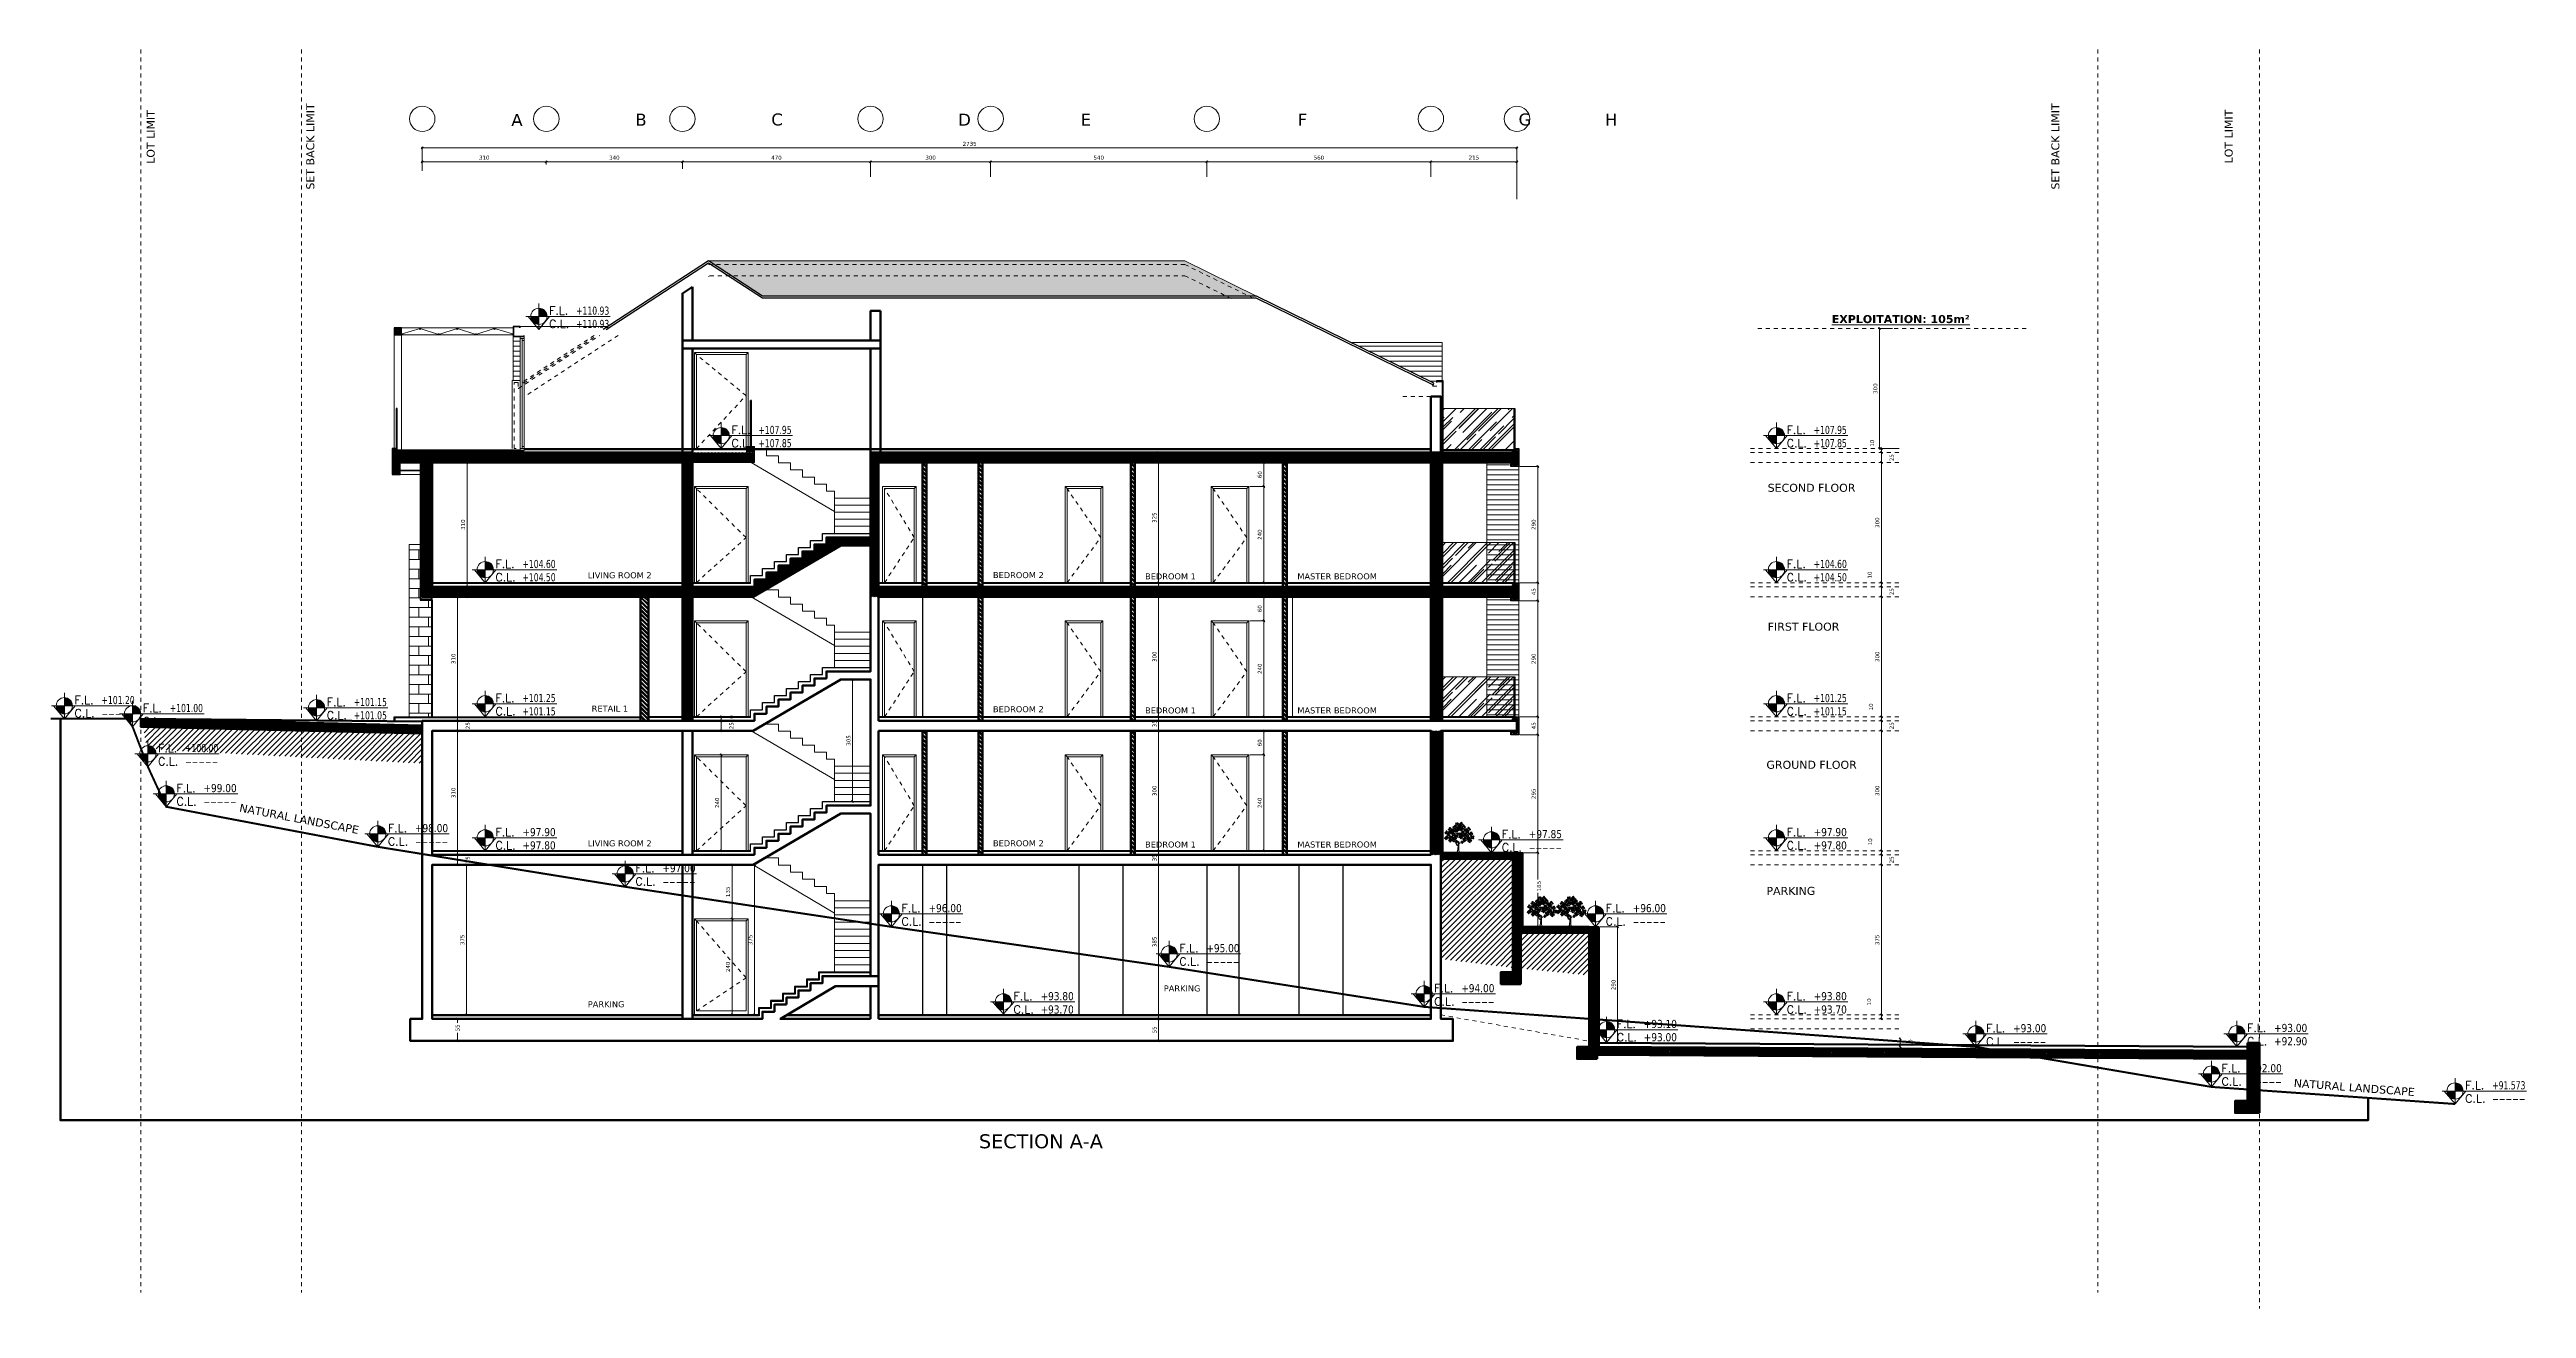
# Model space of a CAD drawing. Header units: inches. Extents: x -48 to 777, y -156 to 510.
# Drawn here: x 595.2 to 657.1, y -61.7 to -30.2 of the extents above; entities that cross this region are included whole.
import ezdxf
from ezdxf.enums import TextEntityAlignment as Align

# ---------------------------------------------------------------- set-up
doc = ezdxf.new("R2010")
doc.units = ezdxf.units.IN
doc.header["$MEASUREMENT"] = 0
doc.linetypes.add('HIDDEN', pattern=[0.375, 0.25, -0.125])
doc.linetypes.add('NUHA', pattern=[1.45, 0.75, -0.25, 0.2, -0.25])
doc.layers.get('Defpoints').update_dxf_attribs({"lineweight": 5})
for name, color, linetype, lineweight in [('A-ANNOTATION', 34, 'Continuous', 5), ('A-DIM', 9, 'Continuous', 5), ('A-DOORS', 38, 'Continuous', 20), ('A-HIDDEN', 254, 'HIDDEN', 5), ('A-PILLARS', 1, 'Continuous', 60), ('A-PLANTS', 3, 'Continuous', 5), ('A-PROJECTION1', 6, 'Continuous', 30), ('A-Roof', 1, 'Continuous', 20), ('A-SIGNS1', 20, 'Continuous', 15), ('A-SIGNS2', 30, 'Continuous', 15), ('A-STAIRS', 135, 'Continuous', 20), ('A-TEXT', 50, 'Continuous', 15), ('A-WALLS', 7, 'Continuous', 60), ('A-WINDOWS', 4, 'Continuous', 20), ('C-GLASS', 162, 'Continuous', 30), ('C-METAL', 190, 'Continuous', 30), ('C-STONE', 42, 'Continuous', 30), ('C-WOOD', 28, 'Continuous', 30), ('D-GLASS', 171, 'Continuous', 20), ('D-STONE', 52, 'Continuous', 20), ('D-TEXTILE', 246, 'Continuous', 20), ('D-WOOD', 32, 'Continuous', 20), ('H-GLASS', 111, 'Continuous', 5), ('H-PILLARS', 61, 'Continuous', 5), ('H-WALLS', 51, 'Continuous', 5), ('H-WOOD', 26, 'Continuous', 5)]:
    doc.layers.add(name, color=color, linetype=linetype, lineweight=lineweight)
doc.layers.add('H-STONE', color=7, linetype='Continuous', lineweight=5, true_color=0xc8bd6a)
doc.layers.add('HH-DARK GREY', color=7, linetype='Continuous', lineweight=5, true_color=0x404040)
doc.styles.add('ROMAND', font='verdana.ttf')
doc.styles.add('ROMANS', font='romans__.ttf', dxfattribs={"height": 0.14})
doc.dimstyles.new('M-1.50', dxfattribs={"dimtxt": 0.1, "dimasz": 0.05, "dimexe": 0.025, "dimexo": 0.025, "dimgap": 0.05, "dimtad": 1, "dimlfac": 100, "dimrnd": 0.5, "dimzin": 9, "dimdsep": 46, "dimtxsty": 'ROMAND', "dimblk": 'OBLIQUE', "dimcen": 1, "dimdle": 0.025, "dimclrd": 256, "dimclre": 256, "dimclrt": 2, "dimadec": 0, "dimazin": 0, "dimtfac": 0.666667, "dimtmove": 2, "dimatfit": 3, "dimfxl": 0.04, "dimtolj": 1, "dimtzin": 5, "dimlwd": -1, "dimlwe": -1, "dimarcsym": 0})
pattern_1 = [(225, (540.8021, 44.87094), (0.07071068, -0.07071068), [])]
pattern_2 = [(135, (540.8021, -51.862392), (-0.0176776695, -0.0176776695), [])]
pattern_3 = [(180, (540.8021, -51.86239), (-4e-17, -0.125), [])]
pattern_4 = [(135, (503.65053, -63.46867), (-0.0176776695, -0.0176776695), [])]
pattern_5 = [(135, (503.65053, -60.11867), (-0.0176776695, -0.0176776695), [])]
pattern_6 = [(180, (590.39616, -335.52274), (-1e-17, -0.125), [])]
pattern_7 = [(135, (503.65053, -56.76867), (-0.0176776695, -0.0176776695), [])]

msp = doc.modelspace()

# ---------------------------------------------------------------- texts
at = {"layer": 'A-ANNOTATION', "char_height": 0.3, "width": 5.0170833, "attachment_point": 9, "style": 'ROMAND'}
for s, insert in [('A', (606.99429, -32.14621)), ('B', (610.09415, -32.14021)), ('C', (613.49414, -32.14021)), ('D', (618.19415, -32.14021)), ('E', (621.19571, -32.14021)), ('F', (626.59571, -32.14021)), ('G', (632.19571, -32.14021)), ('H', (634.34571, -32.14021))]:
    msp.add_mtext(s, dxfattribs=dict(at, insert=insert))
at = {"layer": 'A-TEXT', "char_height": 0.2, "attachment_point": 1, "style": 'ROMAND'}
for s, insert, width, rotation in [('LOT LIMIT', (597.60207, -33.09383), 3.1472551, 90), ('SET BACK LIMIT', (601.5886, -33.737), 3.1472551, 90), ('SET BACK LIMIT', (645.18873, -33.737), 3.1472551, 90), ('LOT LIMIT', (649.51894, -33.08199), 3.1472551, 90), ('NATURAL LANDSCAPE', (599.9424, -49.08057), 96.1902511, 349.2828293), ('NATURAL LANDSCAPE', (651.25517, -55.95991), 96.1902511, 355.671331)]:
    msp.add_mtext(s, dxfattribs=dict(at, insert=insert, width=width, rotation=rotation))
at = {"layer": 'A-TEXT', "style": 'ROMAND'}
for s, insert, char_height, width, attachment_point in [('{\\fVerdana|b1|i0|c0|p34;\\LEXPLOITATION: 105m²}', (643.14939, -37.07668), 0.2, 3.8018074, 9), ('SECOND FLOOR', (638.10176, -41.08859), 0.2, 3.1472551, 1), ('LIVING ROOM 2', (608.62226, -43.29911), 0.15, 2.3447222, 1), ('BEDROOM 2', (618.74499, -43.29604), 0.15, 2.3447222, 1), ('BEDROOM 1', (622.5457, -43.32732), 0.15, 2.3447222, 1), ('MASTER BEDROOM', (626.35087, -43.32732), 0.15, 2.3447222, 1), ('FIRST FLOOR', (638.10176, -44.55892), 0.2, 3.1472551, 1), ('RETAIL 1', (608.71935, -46.63295), 0.15, 2.3447222, 1), ('BEDROOM 2', (618.74499, -46.64604), 0.15, 2.3447222, 1), ('BEDROOM 1', (622.5457, -46.67732), 0.15, 2.3447222, 1), ('MASTER BEDROOM', (626.35087, -46.67732), 0.15, 2.3447222, 1), ('GROUND FLOOR', (638.07044, -48.00982), 0.2, 3.1472551, 1), ('LIVING ROOM 2', (608.62226, -49.99911), 0.15, 2.3447222, 1), ('BEDROOM 2', (618.74499, -49.99604), 0.15, 2.3447222, 1), ('BEDROOM 1', (622.5457, -50.02732), 0.15, 2.3447222, 1), ('MASTER BEDROOM', (626.35087, -50.02732), 0.15, 2.3447222, 1), ('PARKING', (638.07044, -51.16108), 0.2, 3.1472551, 1), ('PARKING', (623.01289, -53.62393), 0.15, 2.3447222, 1), ('PARKING', (608.62226, -54.01766), 0.15, 2.3447222, 1), ('SECTION A-A', (618.39485, -57.3426), 0.35, 6.7333176, 1)]:
    msp.add_mtext(s, dxfattribs=dict(at, insert=insert, char_height=char_height, width=width, attachment_point=attachment_point))

# ---------------------------------------------------------------- blocks, each defined once
blk = doc.blocks.new('GXFHGCGFCD')
at = {"layer": 'A-SIGNS1', "linetype": 'NUHA'}
h = blk.add_hatch(color=256, dxfattribs=at)
h.paths.add_polyline_path([(90.382, 61.33), (90.382, 61.17), (90.542, 61.17, 0.414214)])
h.paths.add_polyline_path([(90.382, 61.17), (90.222, 61.17, 0.414214), (90.382, 61.01)])
at = {"layer": 'A-SIGNS1'}
for p, q in [((90.126, 61.17), (91.79, 61.17)), ((90.382, 60.914), (90.382, 61.426))]:
    blk.add_line(p, q, dxfattribs=at)
blk.add_circle((90.382, 61.17), 0.16, dxfattribs=at)
blk = doc.blocks.new('DGXFHXFGDFD')
at = {"layer": 'A-SIGNS1'}
blk.add_blockref('GXFHGCGFCD', (0, 0), dxfattribs=at)
at = {"layer": 'A-SIGNS2', "linetype": 'NUHA', "style": 'ROMANS'}
for s, p in [('C.L.', (90.583, 60.941)), ('F.L.', (90.583, 61.203))]:
    blk.add_text(s, height=0.16, dxfattribs=at).set_placement(p)
at = {"layer": 'A-SIGNS2', "style": 'ROMANS', "width": 0.910135, "flags": 4}
for tag, p, p2 in [('NIV.BETON', (91.116, 60.941), (91.79, 60.941)), ('NIV.FINI', (91.116, 61.203), (91.79, 61.203))]:
    blk.add_attdef(tag, text='', height=0.16, dxfattribs=at).set_placement(p, p2, align=Align.FIT)
blk = doc.blocks.new('_Oblique')
at = {"color": 0, "linetype": 'ByBlock', "lineweight": -2}
blk.add_line((-0.5, -0.5), (0.5, 0.5), dxfattribs=at)
blk = doc.blocks.new('*D2241')
at = {"layer": 'A-DIM', "transparency": 16777216}
for p, q in [((605.369, -54.435), (605.369, -54.559)), ((605.344, -54.46), (605.344, -54.46)), ((605.369, -55.035), (605.369, -54.811))]:
    blk.add_line(p, q, dxfattribs=at)
at = {"layer": 'Defpoints', "color": 0, "transparency": 16777216}
for p in [(605.369, -54.46), (605.369, -54.46), (605.369, -55.01)]:
    blk.add_point(p, dxfattribs=at)
at = {"layer": 'A-DIM', "transparency": 16777216, "xscale": 0.05, "yscale": 0.05, "zscale": 0.05}
for p, rotation in [((605.369, -54.46), 90), ((605.369, -55.01), 270)]:
    blk.add_blockref('_Oblique', p, dxfattribs=dict(at, rotation=rotation))
at = {"layer": 'A-DIM', "color": 2, "transparency": 16777216, "insert": (605.369, -54.685), "char_height": 0.1, "attachment_point": 5, "rotation": 90, "style": 'ROMAND'}
blk.add_mtext('\\A1;55', dxfattribs=at)
blk = doc.blocks.new('*D2242')
at = {"layer": 'A-DIM', "transparency": 16777216}
for p, q in [((605.394, -50.61), (605.618, -50.61)), ((605.593, -54.385), (605.593, -50.585))]:
    blk.add_line(p, q, dxfattribs=at)
at = {"layer": 'Defpoints', "color": 0, "transparency": 16777216}
for p in [(605.369, -50.61), (605.593, -50.61), (605.593, -54.36)]:
    blk.add_point(p, dxfattribs=at)
at = {"layer": 'A-DIM', "transparency": 16777216, "xscale": 0.05, "yscale": 0.05, "zscale": 0.05}
for p, rotation in [((605.593, -50.61), 90), ((605.593, -54.36), 270)]:
    blk.add_blockref('_Oblique', p, dxfattribs=dict(at, rotation=rotation))
at = {"layer": 'A-DIM', "color": 2, "transparency": 16777216, "insert": (605.49, -52.485), "char_height": 0.1, "attachment_point": 5, "rotation": 90, "style": 'ROMAND'}
blk.add_mtext('\\A1;375', dxfattribs=at)
blk = doc.blocks.new('*D2243')
at = {"layer": 'A-DIM', "transparency": 16777216}
blk.add_line((605.369, -50.635), (605.369, -50.335), dxfattribs=at)
at = {"layer": 'Defpoints', "color": 0, "transparency": 16777216}
for p in [(605.369, -50.36), (605.369, -50.36), (605.369, -50.61)]:
    blk.add_point(p, dxfattribs=at)
at = {"layer": 'A-DIM', "transparency": 16777216, "xscale": 0.05, "yscale": 0.05, "zscale": 0.05}
for p, rotation in [((605.369, -50.36), 90), ((605.369, -50.61), 270)]:
    blk.add_blockref('_Oblique', p, dxfattribs=dict(at, rotation=rotation))
at = {"layer": 'A-DIM', "color": 2, "transparency": 16777216, "insert": (605.625, -50.485), "char_height": 0.1, "attachment_point": 5, "rotation": 90, "style": 'ROMAND'}
blk.add_mtext('\\A1;25', dxfattribs=at)
blk = doc.blocks.new('*D2244')
at = {"layer": 'A-DIM', "transparency": 16777216}
blk.add_line((605.369, -50.385), (605.369, -47.235), dxfattribs=at)
at = {"layer": 'Defpoints', "color": 0, "transparency": 16777216}
for p in [(605.369, -47.26), (605.369, -47.26), (605.369, -50.36)]:
    blk.add_point(p, dxfattribs=at)
at = {"layer": 'A-DIM', "transparency": 16777216, "xscale": 0.05, "yscale": 0.05, "zscale": 0.05}
for p, rotation in [((605.369, -47.26), 90), ((605.369, -50.36), 270)]:
    blk.add_blockref('_Oblique', p, dxfattribs=dict(at, rotation=rotation))
at = {"layer": 'A-DIM', "color": 2, "transparency": 16777216, "insert": (605.267, -48.81), "char_height": 0.1, "attachment_point": 5, "rotation": 90, "style": 'ROMAND'}
blk.add_mtext('\\A1;310', dxfattribs=at)
blk = doc.blocks.new('*D2245')
at = {"layer": 'A-DIM', "transparency": 16777216}
blk.add_line((605.369, -47.285), (605.369, -46.985), dxfattribs=at)
at = {"layer": 'Defpoints', "color": 0, "transparency": 16777216}
for p in [(605.369, -47.01), (605.369, -47.01), (605.369, -47.26)]:
    blk.add_point(p, dxfattribs=at)
at = {"layer": 'A-DIM', "transparency": 16777216, "xscale": 0.05, "yscale": 0.05, "zscale": 0.05}
for p, rotation in [((605.369, -47.01), 90), ((605.369, -47.26), 270)]:
    blk.add_blockref('_Oblique', p, dxfattribs=dict(at, rotation=rotation))
at = {"layer": 'A-DIM', "color": 2, "transparency": 16777216, "insert": (605.625, -47.135), "char_height": 0.1, "attachment_point": 5, "rotation": 90, "style": 'ROMAND'}
blk.add_mtext('\\A1;25', dxfattribs=at)
blk = doc.blocks.new('*D2246')
at = {"layer": 'A-DIM', "transparency": 16777216}
for p, q in [((605.582, -43.91), (605.344, -43.91)), ((605.369, -47.035), (605.369, -43.885))]:
    blk.add_line(p, q, dxfattribs=at)
at = {"layer": 'Defpoints', "color": 0, "transparency": 16777216}
for p in [(605.369, -43.91), (605.607, -43.91), (605.369, -47.01)]:
    blk.add_point(p, dxfattribs=at)
at = {"layer": 'A-DIM', "transparency": 16777216, "xscale": 0.05, "yscale": 0.05, "zscale": 0.05}
for p, rotation in [((605.369, -43.91), 90), ((605.369, -47.01), 270)]:
    blk.add_blockref('_Oblique', p, dxfattribs=dict(at, rotation=rotation))
at = {"layer": 'A-DIM', "color": 2, "transparency": 16777216, "insert": (605.267, -45.46), "char_height": 0.1, "attachment_point": 5, "rotation": 90, "style": 'ROMAND'}
blk.add_mtext('\\A1;310', dxfattribs=at)
blk = doc.blocks.new('*D2247')
at = {"layer": 'A-DIM', "transparency": 16777216}
for p, q in [((605.582, -43.66), (605.582, -43.66)), ((605.607, -43.935), (605.607, -43.635))]:
    blk.add_line(p, q, dxfattribs=at)
at = {"layer": 'Defpoints', "color": 0, "transparency": 16777216}
for p in [(605.607, -43.66), (605.607, -43.66), (605.607, -43.91)]:
    blk.add_point(p, dxfattribs=at)
at = {"layer": 'A-DIM', "transparency": 16777216, "xscale": 0.05, "yscale": 0.05, "zscale": 0.05}
for p, rotation in [((605.607, -43.66), 90), ((605.607, -43.91), 270)]:
    blk.add_blockref('_Oblique', p, dxfattribs=dict(at, rotation=rotation))
at = {"layer": 'A-DIM', "color": 2, "transparency": 16777216, "insert": (605.351, -43.785), "char_height": 0.1, "attachment_point": 5, "rotation": 90, "style": 'ROMAND'}
blk.add_mtext('\\A1;25', dxfattribs=at)
blk = doc.blocks.new('*D2248')
at = {"layer": 'A-DIM', "transparency": 16777216}
for p, q in [((605.394, -40.56), (605.632, -40.56)), ((605.607, -43.685), (605.607, -40.535))]:
    blk.add_line(p, q, dxfattribs=at)
at = {"layer": 'Defpoints', "color": 0, "transparency": 16777216}
for p in [(605.369, -40.56), (605.607, -40.56), (605.607, -43.66)]:
    blk.add_point(p, dxfattribs=at)
at = {"layer": 'A-DIM', "transparency": 16777216, "xscale": 0.05, "yscale": 0.05, "zscale": 0.05}
for p, rotation in [((605.607, -40.56), 90), ((605.607, -43.66), 270)]:
    blk.add_blockref('_Oblique', p, dxfattribs=dict(at, rotation=rotation))
at = {"layer": 'A-DIM', "color": 2, "transparency": 16777216, "insert": (605.505, -42.11), "char_height": 0.1, "attachment_point": 5, "rotation": 90, "style": 'ROMAND'}
blk.add_mtext('\\A1;310', dxfattribs=at)
blk = doc.blocks.new('*D2249')
at = {"layer": 'A-DIM', "transparency": 16777216}
blk.add_line((612.787, -54.385), (612.787, -50.585), dxfattribs=at)
at = {"layer": 'Defpoints', "color": 0, "transparency": 16777216}
for p in [(612.787, -50.61), (612.787, -50.61), (612.787, -54.36)]:
    blk.add_point(p, dxfattribs=at)
at = {"layer": 'A-DIM', "transparency": 16777216, "xscale": 0.05, "yscale": 0.05, "zscale": 0.05}
for p, rotation in [((612.787, -50.61), 90), ((612.787, -54.36), 270)]:
    blk.add_blockref('_Oblique', p, dxfattribs=dict(at, rotation=rotation))
at = {"layer": 'A-DIM', "color": 2, "transparency": 16777216, "insert": (612.685, -52.485), "char_height": 0.1, "attachment_point": 5, "rotation": 90, "style": 'ROMAND'}
blk.add_mtext('\\A1;375', dxfattribs=at)
blk = doc.blocks.new('*D2250')
at = {"layer": 'A-DIM', "transparency": 16777216}
for p, q in [((612.228, -51.935), (612.228, -54.385)), ((612.253, -54.36), (612.253, -54.36))]:
    blk.add_line(p, q, dxfattribs=at)
at = {"layer": 'Defpoints', "color": 0, "transparency": 16777216}
for p in [(612.228, -51.96), (612.228, -54.36), (612.228, -54.36)]:
    blk.add_point(p, dxfattribs=at)
at = {"layer": 'A-DIM', "transparency": 16777216, "xscale": 0.05, "yscale": 0.05, "zscale": 0.05}
for p, rotation in [((612.228, -51.96), 90), ((612.228, -54.36), 270)]:
    blk.add_blockref('_Oblique', p, dxfattribs=dict(at, rotation=rotation))
at = {"layer": 'A-DIM', "color": 2, "transparency": 16777216, "insert": (612.125, -53.16), "char_height": 0.1, "attachment_point": 5, "rotation": 90, "style": 'ROMAND'}
blk.add_mtext('\\A1;240', dxfattribs=at)
blk = doc.blocks.new('*D2251')
at = {"layer": 'A-DIM', "transparency": 16777216}
blk.add_line((612.228, -51.985), (612.228, -50.585), dxfattribs=at)
at = {"layer": 'Defpoints', "color": 0, "transparency": 16777216}
for p in [(612.228, -50.61), (612.228, -50.61), (612.228, -51.96)]:
    blk.add_point(p, dxfattribs=at)
at = {"layer": 'A-DIM', "transparency": 16777216, "xscale": 0.05, "yscale": 0.05, "zscale": 0.05}
for p, rotation in [((612.228, -50.61), 90), ((612.228, -51.96), 270)]:
    blk.add_blockref('_Oblique', p, dxfattribs=dict(at, rotation=rotation))
at = {"layer": 'A-DIM', "color": 2, "transparency": 16777216, "insert": (612.125, -51.285), "char_height": 0.1, "attachment_point": 5, "rotation": 90, "style": 'ROMAND'}
blk.add_mtext('\\A1;135', dxfattribs=at)
blk = doc.blocks.new('*D2252')
at = {"layer": 'A-DIM', "transparency": 16777216}
blk.add_line((615.237, -49.053), (615.237, -45.953), dxfattribs=at)
at = {"layer": 'Defpoints', "color": 0, "transparency": 16777216}
for p in [(615.237, -45.978), (615.237, -45.978), (615.237, -49.028)]:
    blk.add_point(p, dxfattribs=at)
at = {"layer": 'A-DIM', "transparency": 16777216, "xscale": 0.05, "yscale": 0.05, "zscale": 0.05}
for p, rotation in [((615.237, -45.978), 90), ((615.237, -49.028), 270)]:
    blk.add_blockref('_Oblique', p, dxfattribs=dict(at, rotation=rotation))
at = {"layer": 'A-DIM', "color": 2, "transparency": 16777216, "insert": (615.135, -47.503), "char_height": 0.1, "attachment_point": 5, "rotation": 90, "style": 'ROMAND'}
blk.add_mtext('\\A1;305', dxfattribs=at)
blk = doc.blocks.new('*D2253')
at = {"layer": 'A-DIM', "transparency": 16777216}
for p, q in [((611.937, -47.86), (611.932, -47.86)), ((611.957, -50.285), (611.957, -47.835))]:
    blk.add_line(p, q, dxfattribs=at)
at = {"layer": 'Defpoints', "color": 0, "transparency": 16777216}
for p in [(611.957, -47.86), (611.962, -47.86), (611.957, -50.26)]:
    blk.add_point(p, dxfattribs=at)
at = {"layer": 'A-DIM', "transparency": 16777216, "xscale": 0.05, "yscale": 0.05, "zscale": 0.05}
for p, rotation in [((611.957, -47.86), 90), ((611.957, -50.26), 270)]:
    blk.add_blockref('_Oblique', p, dxfattribs=dict(at, rotation=rotation))
at = {"layer": 'A-DIM', "color": 2, "transparency": 16777216, "insert": (611.855, -49.06), "char_height": 0.1, "attachment_point": 5, "rotation": 90, "style": 'ROMAND'}
blk.add_mtext('\\A1;240', dxfattribs=at)
blk = doc.blocks.new('*D2254')
at = {"layer": 'A-DIM', "transparency": 16777216}
blk.add_line((611.957, -47.285), (611.957, -46.985), dxfattribs=at)
at = {"layer": 'Defpoints', "color": 0, "transparency": 16777216}
for p in [(611.957, -47.01), (611.957, -47.01), (611.957, -47.26)]:
    blk.add_point(p, dxfattribs=at)
at = {"layer": 'A-DIM', "transparency": 16777216, "xscale": 0.05, "yscale": 0.05, "zscale": 0.05}
for p, rotation in [((611.957, -47.01), 90), ((611.957, -47.26), 270)]:
    blk.add_blockref('_Oblique', p, dxfattribs=dict(at, rotation=rotation))
at = {"layer": 'A-DIM', "color": 2, "transparency": 16777216, "insert": (612.213, -47.135), "char_height": 0.1, "attachment_point": 5, "rotation": 90, "style": 'ROMAND'}
blk.add_mtext('\\A1;25', dxfattribs=at)
blk = doc.blocks.new('*D2255')
at = {"layer": 'A-DIM', "transparency": 16777216}
blk.add_line((611.957, -47.035), (611.957, -46.885), dxfattribs=at)
at = {"layer": 'Defpoints', "color": 0, "transparency": 16777216}
for p in [(611.957, -46.91), (611.957, -46.91), (611.957, -47.01)]:
    blk.add_point(p, dxfattribs=at)
at = {"layer": 'A-DIM', "transparency": 16777216, "xscale": 0.05, "yscale": 0.05, "zscale": 0.05}
for p, rotation in [((611.957, -46.91), 90), ((611.957, -47.01), 270)]:
    blk.add_blockref('_Oblique', p, dxfattribs=dict(at, rotation=rotation))
at = {"layer": 'A-DIM', "color": 2, "transparency": 16777216, "insert": (612.213, -46.96), "char_height": 0.1, "attachment_point": 5, "rotation": 90, "style": 'ROMAND'}
blk.add_mtext('\\A1;10', dxfattribs=at)
blk = doc.blocks.new('*D2256')
at = {"layer": 'A-DIM', "transparency": 16777216}
blk.add_line((641.413, -55.185), (641.413, -54.935), dxfattribs=at)
at = {"layer": 'Defpoints', "color": 0, "transparency": 16777216}
for p in [(641.413, -54.96), (641.413, -54.96), (641.413, -55.16)]:
    blk.add_point(p, dxfattribs=at)
at = {"layer": 'A-DIM', "transparency": 16777216, "xscale": 0.05, "yscale": 0.05, "zscale": 0.05}
for p, rotation in [((641.413, -54.96), 90), ((641.413, -55.16), 270)]:
    blk.add_blockref('_Oblique', p, dxfattribs=dict(at, rotation=rotation))
at = {"layer": 'A-DIM', "color": 2, "transparency": 16777216, "insert": (641.669, -55.06), "char_height": 0.1, "attachment_point": 5, "rotation": 90, "style": 'ROMAND'}
blk.add_mtext('\\A1;20', dxfattribs=at)
blk = doc.blocks.new('*D2257')
at = {"layer": 'A-DIM', "transparency": 16777216}
blk.add_line((640.943, -54.485), (640.943, -54.335), dxfattribs=at)
at = {"layer": 'Defpoints', "color": 0, "transparency": 16777216}
for p in [(640.943, -54.36), (640.943, -54.36), (640.943, -54.46)]:
    blk.add_point(p, dxfattribs=at)
at = {"layer": 'A-DIM', "transparency": 16777216, "xscale": 0.05, "yscale": 0.05, "zscale": 0.05}
for p, rotation in [((640.943, -54.36), 90), ((640.943, -54.46), 270)]:
    blk.add_blockref('_Oblique', p, dxfattribs=dict(at, rotation=rotation))
at = {"layer": 'A-DIM', "color": 2, "transparency": 16777216, "insert": (640.634, -54.034), "char_height": 0.1, "attachment_point": 5, "rotation": 90, "style": 'ROMAND'}
blk.add_mtext('\\A1;10', dxfattribs=at)
blk = doc.blocks.new('*D2258')
at = {"layer": 'A-DIM', "transparency": 16777216}
blk.add_line((640.943, -54.385), (640.943, -50.585), dxfattribs=at)
at = {"layer": 'Defpoints', "color": 0, "transparency": 16777216}
for p in [(640.943, -50.61), (640.943, -50.61), (640.943, -54.36)]:
    blk.add_point(p, dxfattribs=at)
at = {"layer": 'A-DIM', "transparency": 16777216, "xscale": 0.05, "yscale": 0.05, "zscale": 0.05}
for p, rotation in [((640.943, -50.61), 90), ((640.943, -54.36), 270)]:
    blk.add_blockref('_Oblique', p, dxfattribs=dict(at, rotation=rotation))
at = {"layer": 'A-DIM', "color": 2, "transparency": 16777216, "insert": (640.84, -52.485), "char_height": 0.1, "attachment_point": 5, "rotation": 90, "style": 'ROMAND'}
blk.add_mtext('\\A1;375', dxfattribs=at)
blk = doc.blocks.new('*D2259')
at = {"layer": 'A-DIM', "transparency": 16777216}
blk.add_line((640.943, -50.635), (640.943, -50.335), dxfattribs=at)
at = {"layer": 'Defpoints', "color": 0, "transparency": 16777216}
for p in [(640.943, -50.36), (640.943, -50.36), (640.943, -50.61)]:
    blk.add_point(p, dxfattribs=at)
at = {"layer": 'A-DIM', "transparency": 16777216, "xscale": 0.05, "yscale": 0.05, "zscale": 0.05}
for p, rotation in [((640.943, -50.36), 90), ((640.943, -50.61), 270)]:
    blk.add_blockref('_Oblique', p, dxfattribs=dict(at, rotation=rotation))
at = {"layer": 'A-DIM', "color": 2, "transparency": 16777216, "insert": (641.199, -50.485), "char_height": 0.1, "attachment_point": 5, "rotation": 90, "style": 'ROMAND'}
blk.add_mtext('\\A1;25', dxfattribs=at)
blk = doc.blocks.new('*D2260')
at = {"layer": 'A-DIM', "transparency": 16777216}
for p, q in [((640.943, -50.26), (640.943, -50.21)), ((640.943, -50.36), (640.943, -50.26)), ((640.943, -50.36), (640.943, -50.41))]:
    blk.add_line(p, q, dxfattribs=at)
at = {"layer": 'Defpoints', "color": 0, "transparency": 16777216}
for p in [(640.943, -50.26), (640.943, -50.26), (640.943, -50.36)]:
    blk.add_point(p, dxfattribs=at)
at = {"layer": 'A-DIM', "transparency": 16777216, "xscale": 0.05, "yscale": 0.05, "zscale": 0.05}
for p, rotation in [((640.943, -50.26), 270), ((640.943, -50.36), 90)]:
    blk.add_blockref('_Oblique', p, dxfattribs=dict(at, rotation=rotation))
at = {"layer": 'A-DIM', "color": 2, "transparency": 16777216, "insert": (640.663, -50.035), "char_height": 0.1, "attachment_point": 5, "rotation": 90, "style": 'ROMAND'}
blk.add_mtext('\\A1;10', dxfattribs=at)
blk = doc.blocks.new('*D2261')
at = {"layer": 'A-DIM', "transparency": 16777216}
blk.add_line((640.943, -50.285), (640.943, -47.235), dxfattribs=at)
at = {"layer": 'Defpoints', "color": 0, "transparency": 16777216}
for p in [(640.943, -47.26), (640.943, -47.26), (640.943, -50.26)]:
    blk.add_point(p, dxfattribs=at)
at = {"layer": 'A-DIM', "transparency": 16777216, "xscale": 0.05, "yscale": 0.05, "zscale": 0.05}
for p, rotation in [((640.943, -47.26), 90), ((640.943, -50.26), 270)]:
    blk.add_blockref('_Oblique', p, dxfattribs=dict(at, rotation=rotation))
at = {"layer": 'A-DIM', "color": 2, "transparency": 16777216, "insert": (640.84, -48.76), "char_height": 0.1, "attachment_point": 5, "rotation": 90, "style": 'ROMAND'}
blk.add_mtext('\\A1;300', dxfattribs=at)
blk = doc.blocks.new('*D2262')
at = {"layer": 'A-DIM', "transparency": 16777216}
blk.add_line((640.943, -47.285), (640.943, -46.985), dxfattribs=at)
at = {"layer": 'Defpoints', "color": 0, "transparency": 16777216}
for p in [(640.943, -47.01), (640.943, -47.01), (640.943, -47.26)]:
    blk.add_point(p, dxfattribs=at)
at = {"layer": 'A-DIM', "transparency": 16777216, "xscale": 0.05, "yscale": 0.05, "zscale": 0.05}
for p, rotation in [((640.943, -47.01), 90), ((640.943, -47.26), 270)]:
    blk.add_blockref('_Oblique', p, dxfattribs=dict(at, rotation=rotation))
at = {"layer": 'A-DIM', "color": 2, "transparency": 16777216, "insert": (641.199, -47.135), "char_height": 0.1, "attachment_point": 5, "rotation": 90, "style": 'ROMAND'}
blk.add_mtext('\\A1;25', dxfattribs=at)
blk = doc.blocks.new('*D2263')
at = {"layer": 'A-DIM', "transparency": 16777216}
blk.add_line((640.943, -47.035), (640.943, -46.885), dxfattribs=at)
at = {"layer": 'Defpoints', "color": 0, "transparency": 16777216}
for p in [(640.943, -46.91), (640.943, -46.91), (640.943, -47.01)]:
    blk.add_point(p, dxfattribs=at)
at = {"layer": 'A-DIM', "transparency": 16777216, "xscale": 0.05, "yscale": 0.05, "zscale": 0.05}
for p, rotation in [((640.943, -46.91), 90), ((640.943, -47.01), 270)]:
    blk.add_blockref('_Oblique', p, dxfattribs=dict(at, rotation=rotation))
at = {"layer": 'A-DIM', "color": 2, "transparency": 16777216, "insert": (640.681, -46.664), "char_height": 0.1, "attachment_point": 5, "rotation": 90, "style": 'ROMAND'}
blk.add_mtext('\\A1;10', dxfattribs=at)
blk = doc.blocks.new('*D2264')
at = {"layer": 'A-DIM', "transparency": 16777216}
blk.add_line((640.943, -46.935), (640.943, -43.885), dxfattribs=at)
at = {"layer": 'Defpoints', "color": 0, "transparency": 16777216}
for p in [(640.943, -43.91), (640.943, -43.91), (640.943, -46.91)]:
    blk.add_point(p, dxfattribs=at)
at = {"layer": 'A-DIM', "transparency": 16777216, "xscale": 0.05, "yscale": 0.05, "zscale": 0.05}
for p, rotation in [((640.943, -43.91), 90), ((640.943, -46.91), 270)]:
    blk.add_blockref('_Oblique', p, dxfattribs=dict(at, rotation=rotation))
at = {"layer": 'A-DIM', "color": 2, "transparency": 16777216, "insert": (640.84, -45.41), "char_height": 0.1, "attachment_point": 5, "rotation": 90, "style": 'ROMAND'}
blk.add_mtext('\\A1;300', dxfattribs=at)
blk = doc.blocks.new('*D2265')
at = {"layer": 'A-DIM', "transparency": 16777216}
blk.add_line((640.943, -43.935), (640.943, -43.635), dxfattribs=at)
at = {"layer": 'Defpoints', "color": 0, "transparency": 16777216}
for p in [(640.943, -43.66), (640.943, -43.66), (640.943, -43.91)]:
    blk.add_point(p, dxfattribs=at)
at = {"layer": 'A-DIM', "transparency": 16777216, "xscale": 0.05, "yscale": 0.05, "zscale": 0.05}
for p, rotation in [((640.943, -43.66), 90), ((640.943, -43.91), 270)]:
    blk.add_blockref('_Oblique', p, dxfattribs=dict(at, rotation=rotation))
at = {"layer": 'A-DIM', "color": 2, "transparency": 16777216, "insert": (641.199, -43.785), "char_height": 0.1, "attachment_point": 5, "rotation": 90, "style": 'ROMAND'}
blk.add_mtext('\\A1;25', dxfattribs=at)
blk = doc.blocks.new('*D2266')
at = {"layer": 'A-DIM', "transparency": 16777216}
blk.add_line((640.943, -43.685), (640.943, -43.535), dxfattribs=at)
at = {"layer": 'Defpoints', "color": 0, "transparency": 16777216}
for p in [(640.943, -43.56), (640.943, -43.56), (640.943, -43.66)]:
    blk.add_point(p, dxfattribs=at)
at = {"layer": 'A-DIM', "transparency": 16777216, "xscale": 0.05, "yscale": 0.05, "zscale": 0.05}
for p, rotation in [((640.943, -43.56), 90), ((640.943, -43.66), 270)]:
    blk.add_blockref('_Oblique', p, dxfattribs=dict(at, rotation=rotation))
at = {"layer": 'A-DIM', "color": 2, "transparency": 16777216, "insert": (640.652, -43.367), "char_height": 0.1, "attachment_point": 5, "rotation": 90, "style": 'ROMAND'}
blk.add_mtext('\\A1;10', dxfattribs=at)
blk = doc.blocks.new('*D2267')
at = {"layer": 'A-DIM', "transparency": 16777216}
blk.add_line((640.943, -43.585), (640.943, -40.535), dxfattribs=at)
at = {"layer": 'Defpoints', "color": 0, "transparency": 16777216}
for p in [(640.943, -40.56), (640.943, -40.56), (640.943, -43.56)]:
    blk.add_point(p, dxfattribs=at)
at = {"layer": 'A-DIM', "transparency": 16777216, "xscale": 0.05, "yscale": 0.05, "zscale": 0.05}
for p, rotation in [((640.943, -40.56), 90), ((640.943, -43.56), 270)]:
    blk.add_blockref('_Oblique', p, dxfattribs=dict(at, rotation=rotation))
at = {"layer": 'A-DIM', "color": 2, "transparency": 16777216, "insert": (640.84, -42.06), "char_height": 0.1, "attachment_point": 5, "rotation": 90, "style": 'ROMAND'}
blk.add_mtext('\\A1;300', dxfattribs=at)
blk = doc.blocks.new('*D2268')
at = {"layer": 'A-DIM', "transparency": 16777216}
blk.add_line((640.943, -40.585), (640.943, -40.285), dxfattribs=at)
at = {"layer": 'Defpoints', "color": 0, "transparency": 16777216}
for p in [(640.943, -40.31), (640.943, -40.31), (640.943, -40.56)]:
    blk.add_point(p, dxfattribs=at)
at = {"layer": 'A-DIM', "transparency": 16777216, "xscale": 0.05, "yscale": 0.05, "zscale": 0.05}
for p, rotation in [((640.943, -40.31), 90), ((640.943, -40.56), 270)]:
    blk.add_blockref('_Oblique', p, dxfattribs=dict(at, rotation=rotation))
at = {"layer": 'A-DIM', "color": 2, "transparency": 16777216, "insert": (641.199, -40.435), "char_height": 0.1, "attachment_point": 5, "rotation": 90, "style": 'ROMAND'}
blk.add_mtext('\\A1;25', dxfattribs=at)
blk = doc.blocks.new('*D2269')
at = {"layer": 'A-DIM', "transparency": 16777216}
blk.add_line((640.943, -40.335), (640.943, -40.185), dxfattribs=at)
at = {"layer": 'Defpoints', "color": 0, "transparency": 16777216}
for p in [(640.943, -40.21), (640.943, -40.21), (640.943, -40.31)]:
    blk.add_point(p, dxfattribs=at)
at = {"layer": 'A-DIM', "transparency": 16777216, "xscale": 0.05, "yscale": 0.05, "zscale": 0.05}
for p, rotation in [((640.943, -40.21), 90), ((640.943, -40.31), 270)]:
    blk.add_blockref('_Oblique', p, dxfattribs=dict(at, rotation=rotation))
at = {"layer": 'A-DIM', "color": 2, "transparency": 16777216, "insert": (640.712, -40.074), "char_height": 0.1, "attachment_point": 5, "rotation": 90, "style": 'ROMAND'}
blk.add_mtext('\\A1;10', dxfattribs=at)
blk = doc.blocks.new('*D2270')
at = {"layer": 'A-DIM', "transparency": 16777216}
for p, q in [((641.218, -37.21), (640.87, -37.21)), ((640.895, -37.185), (640.895, -40.235)), ((641.388, -40.21), (640.87, -40.21))]:
    blk.add_line(p, q, dxfattribs=at)
at = {"layer": 'Defpoints', "color": 0, "transparency": 16777216}
for p in [(641.243, -37.21), (640.895, -40.21), (641.413, -40.21)]:
    blk.add_point(p, dxfattribs=at)
at = {"layer": 'A-DIM', "transparency": 16777216, "xscale": 0.05, "yscale": 0.05, "zscale": 0.05}
for p, rotation in [((640.895, -37.21), 90), ((640.895, -40.21), 270)]:
    blk.add_blockref('_Oblique', p, dxfattribs=dict(at, rotation=rotation))
at = {"layer": 'A-DIM', "color": 2, "transparency": 16777216, "insert": (640.793, -38.71), "char_height": 0.1, "attachment_point": 5, "rotation": 90, "style": 'ROMAND'}
blk.add_mtext('\\A1;300', dxfattribs=at)
blk = doc.blocks.new('DRC-LEF11')
for points in [[(-325, -375), (-466, 246), (-1031, 401), (-1313, -220), (-1736, 655), (-2512, 105), (-1962, -474), (-2554, -502), (-2526, -855), (-1553, -912), (-1680, -1731), (-1383, -898), (-904, -1406), (-255, -968), (-960, -488)], [(-417, 1201), (-1003, 888), (-1201, 1883), (-369, 1747), (-799, 2129), (-683, 2586), (-117, 2558), (-83, 2361), (183, 2279), (128, 1856), (769, 1999), (639, 1297), (67, 1454), (387, 888), (81, 1263), (-144, 608), (-703, 676)], [(2388, 1443), (2085, 1029), (2097, 1454), (1689, 1326), (1881, 801), (1514, 912), (1881, 685), (1607, 352), (1736, 37), (2056, 236), (2155, 580), (2178, 107), (2575, 142), (2511, 294), (2802, 311), (2435, 807), (2808, 964)], [(1593, -1462), (1791, -2436), (1269, -2493), (1170, -1900), (747, -2451), (-57, -1843), (789, -1236), (154, -1067), (253, -291), (1226, -615), (1621, -262), (2158, -700), (1678, -1293), (2355, -1618)]]:
    blk.add_lwpolyline(points, close=True)
blk = doc.blocks.new('Trf21')
for p, q in [((-0.128, 0.511), (-0.05, 0.451)), ((-0.032, 0.01), (-0.112, 0.016)), ((-0.088, 0.721), (-0.071, 0.665)), ((-0.087, 0.727), (-0.066, 0.667)), ((-0.071, 0.665), (-0.034, 0.628)), ((-0.066, 0.667), (-0.019, 0.627)), ((-0.045, 0.009), (-0.017, 0.057)), ((-0.042, 0.034), (0.003, 0.004)), ((-0.013, 0.047), (-0.032, 0.01)), ((-0.021, 0.004), (0.008, 0.026)), ((-0.017, 0.057), (-0.001, 0.225)), ((-0.001, 0.01), (0.092, -0.007)), ((0.001, 0.247), (0.007, 0.388)), ((0.003, 0.004), (0.037, 0.028)), ((0.021, 0.296), (0.075, 0.326)), ((0.025, 0.071), (0.045, 0.002)), ((0.026, 0.193), (0.029, 0.375)), ((0.032, 0.07), (0.026, 0.193)), ((0.056, -0.001), (0.032, 0.07)), ((0.097, 0.63), (0.07, 0.541)), ((0.092, -0.007), (0.163, 0.004)), ((0.371, 0.6), (0.306, 0.557))]:
    blk.add_line(p, q)
for points in [[(-0.128, 0.511), (-0.083, 0.47)], [(-0.101, 0.372), (-0.041, 0.269), (-0.001, 0.247)], [(0.005, 0.225), (-0.055, 0.266), (-0.101, 0.372)], [(0.099, 0.625), (0.081, 0.552)]]:
    blk.add_lwpolyline(points)
for centre, radius, start, end in [((0.018, 0.125), 0.0346, 210.38467, 292.33273), ((0.018, 0.128), 0.0346, 210.38467, 292.33273), ((0.008, 0.2), 0.0222, 233.65622, 325.63496), ((0.006, 0.196), 0.0222, 238.73333, 337.32587)]:
    blk.add_arc(centre, radius, start, end)
for p, xscale, yscale, zscale, rotation in [((-0.266, 0.78), 2.433024000002827e-05, 2.433024000002827e-05, 2.433024000002827e-05, 355.8174267607223), ((-0.106, 0.858), 2.43302399999876e-05, 2.43302399999876e-05, 2.43302399999876e-05, 251.5650511771555), ((-0.032, 0.956), 2.027520000000564e-05, 2.027520000000564e-05, 2.027520000000564e-05, 206.5650511770604), ((-0.024, 0.767), 2.43302399999876e-05, 2.43302399999876e-05, 2.43302399999876e-05, 251.5650511771555), ((0.031, 0.858), 2.43302399999876e-05, 2.43302399999876e-05, 2.43302399999876e-05, 251.5650511771555), ((0.104, 0.957), 2.433023999999771e-05, 2.433023999999771e-05, 2.433023999999771e-05, 249.2089462000762), ((0.101, 0.78), 2.027520000001363e-05, 2.027520000001363e-05, 2.027520000001363e-05, 251.2400569682416), ((0.182, 0.861), 2.433023999999771e-05, 2.433023999999771e-05, 2.433023999999771e-05, 249.2089462000762), ((0.35, 0.784), 2.43302399999876e-05, 2.43302399999876e-05, 2.43302399999876e-05, 251.5650511771555), ((-0.392, 0.483), 2.027519999995158e-05, 2.027519999995158e-05, 2.027519999995158e-05, 161.5699608730971), ((-0.38, 0.664), 2.433024000002827e-05, 2.433024000002827e-05, 2.433024000002827e-05, 355.8174267607223), ((-0.316, 0.561), 2.43302399999876e-05, 2.43302399999876e-05, 2.43302399999876e-05, 251.5650511771555), ((-0.252, 0.669), 2.027520000000564e-05, 2.027520000000564e-05, 2.027520000000564e-05, 206.5650511770604), ((-0.256, 0.411), 2.027519999995158e-05, 2.027519999995158e-05, 2.027519999995158e-05, 161.5699608730971), ((-0.211, 0.503), 2.43302399999876e-05, 2.43302399999876e-05, 2.43302399999876e-05, 251.5650511771555), ((-0.156, 0.736), 2.433023999999771e-05, 2.433023999999771e-05, 2.433023999999771e-05, 249.2089462000762), ((-0.144, 0.613), 2.027520000000564e-05, 2.027520000000564e-05, 2.027520000000564e-05, 206.5650511770604), ((-0.137, 0.43), 2.43302399999876e-05, 2.43302399999876e-05, 2.43302399999876e-05, 251.5650511771555), ((-0.069, 0.538), 2.43302399999876e-05, 2.43302399999876e-05, 2.43302399999876e-05, 251.5650511771555), ((-0.046, 0.364), 1.520639999998978e-05, 1.520639999998978e-05, 1.520639999998978e-05, 71.5650511771524), ((0.025, 0.617), 2.027520000000564e-05, 2.027520000000564e-05, 2.027520000000564e-05, 206.5650511770604), ((0.099, 0.534), 2.43302399999876e-05, 2.43302399999876e-05, 2.43302399999876e-05, 251.5650511771555), ((0.154, 0.66), 2.43302399999876e-05, 2.43302399999876e-05, 2.43302399999876e-05, 251.5650511771555), ((0.138, 0.347), 1.520639999998978e-05, 1.520639999998978e-05, 1.520639999998978e-05, 71.5650511771524), ((0.213, 0.434), 2.433024000000841e-05, 2.433024000000841e-05, 2.433024000000841e-05, 324.0436233204519), ((0.228, 0.566), 2.433023999999771e-05, 2.433023999999771e-05, 2.433023999999771e-05, 249.2089462000762), ((0.24, 0.75), 2.027519999997771e-05, 2.027519999997771e-05, 2.027519999997771e-05, 116.5650511769465), ((0.305, 0.663), 2.43302399999876e-05, 2.43302399999876e-05, 2.43302399999876e-05, 251.5650511771555), ((0.325, 0.509), 2.433023999999771e-05, 2.433023999999771e-05, 2.433023999999771e-05, 249.2089462000762), ((0.39, 0.406), 2.43302399999876e-05, 2.43302399999876e-05, 2.43302399999876e-05, 251.5650511771555), ((0.43, 0.635), 2.433023999999771e-05, 2.433023999999771e-05, 2.433023999999771e-05, 249.2089462000762), ((0.48, 0.512), 2.433024000003196e-05, 2.433024000003196e-05, 2.433024000003196e-05, 206.2009624171324)]:
    blk.add_blockref('DRC-LEF11', p, dxfattribs=dict(xscale=xscale, yscale=yscale, zscale=zscale, rotation=rotation))
blk = doc.blocks.new('*D2307')
at = {"layer": 'A-DIM', "transparency": 16777216}
for p, q in [((631.913, -40.66), (632.382, -40.66)), ((632.357, -40.635), (632.357, -43.585)), ((631.913, -43.56), (632.382, -43.56))]:
    blk.add_line(p, q, dxfattribs=at)
at = {"layer": 'Defpoints', "color": 0, "transparency": 16777216}
for p in [(631.888, -40.66), (631.888, -43.56), (632.357, -43.56)]:
    blk.add_point(p, dxfattribs=at)
at = {"layer": 'A-DIM', "transparency": 16777216, "xscale": 0.05, "yscale": 0.05, "zscale": 0.05}
for p, rotation in [((632.357, -40.66), 90), ((632.357, -43.56), 270)]:
    blk.add_blockref('_Oblique', p, dxfattribs=dict(at, rotation=rotation))
at = {"layer": 'A-DIM', "color": 2, "transparency": 16777216, "insert": (632.255, -42.11), "char_height": 0.1, "attachment_point": 5, "rotation": 90, "style": 'ROMAND'}
blk.add_mtext('\\A1;290', dxfattribs=at)
blk = doc.blocks.new('*D2308')
at = {"layer": 'A-DIM', "transparency": 16777216}
for p, q in [((631.913, -43.56), (632.382, -43.56)), ((632.357, -43.535), (632.357, -44.035)), ((631.913, -44.01), (632.382, -44.01))]:
    blk.add_line(p, q, dxfattribs=at)
at = {"layer": 'Defpoints', "color": 0, "transparency": 16777216}
for p in [(631.888, -43.56), (631.888, -44.01), (632.357, -44.01)]:
    blk.add_point(p, dxfattribs=at)
at = {"layer": 'A-DIM', "transparency": 16777216, "xscale": 0.05, "yscale": 0.05, "zscale": 0.05}
for p, rotation in [((632.357, -43.56), 90), ((632.357, -44.01), 270)]:
    blk.add_blockref('_Oblique', p, dxfattribs=dict(at, rotation=rotation))
at = {"layer": 'A-DIM', "color": 2, "transparency": 16777216, "insert": (632.256, -43.785), "char_height": 0.1, "attachment_point": 5, "rotation": 90, "style": 'ROMAND'}
blk.add_mtext('\\A1;45', dxfattribs=at)
blk = doc.blocks.new('*D2309')
at = {"layer": 'A-DIM', "transparency": 16777216}
for p, q in [((631.913, -44.01), (632.382, -44.01)), ((632.357, -43.985), (632.357, -46.935)), ((631.913, -46.91), (632.382, -46.91))]:
    blk.add_line(p, q, dxfattribs=at)
at = {"layer": 'Defpoints', "color": 0, "transparency": 16777216}
for p in [(631.888, -44.01), (631.888, -46.91), (632.357, -46.91)]:
    blk.add_point(p, dxfattribs=at)
at = {"layer": 'A-DIM', "transparency": 16777216, "xscale": 0.05, "yscale": 0.05, "zscale": 0.05}
for p, rotation in [((632.357, -44.01), 90), ((632.357, -46.91), 270)]:
    blk.add_blockref('_Oblique', p, dxfattribs=dict(at, rotation=rotation))
at = {"layer": 'A-DIM', "color": 2, "transparency": 16777216, "insert": (632.255, -45.46), "char_height": 0.1, "attachment_point": 5, "rotation": 90, "style": 'ROMAND'}
blk.add_mtext('\\A1;290', dxfattribs=at)
blk = doc.blocks.new('*D2310')
at = {"layer": 'A-DIM', "transparency": 16777216}
for p, q in [((631.913, -46.91), (632.382, -46.91)), ((632.357, -46.885), (632.357, -47.385)), ((631.913, -47.36), (632.382, -47.36))]:
    blk.add_line(p, q, dxfattribs=at)
at = {"layer": 'Defpoints', "color": 0, "transparency": 16777216}
for p in [(631.888, -46.91), (631.888, -47.36), (632.357, -47.36)]:
    blk.add_point(p, dxfattribs=at)
at = {"layer": 'A-DIM', "transparency": 16777216, "xscale": 0.05, "yscale": 0.05, "zscale": 0.05}
for p, rotation in [((632.357, -46.91), 90), ((632.357, -47.36), 270)]:
    blk.add_blockref('_Oblique', p, dxfattribs=dict(at, rotation=rotation))
at = {"layer": 'A-DIM', "color": 2, "transparency": 16777216, "insert": (632.256, -47.135), "char_height": 0.1, "attachment_point": 5, "rotation": 90, "style": 'ROMAND'}
blk.add_mtext('\\A1;45', dxfattribs=at)
blk = doc.blocks.new('*D2311')
at = {"layer": 'A-DIM', "transparency": 16777216}
for p, q in [((631.913, -47.36), (632.382, -47.36)), ((632.357, -47.335), (632.357, -50.335)), ((631.991, -50.31), (632.382, -50.31))]:
    blk.add_line(p, q, dxfattribs=at)
at = {"layer": 'Defpoints', "color": 0, "transparency": 16777216}
for p in [(631.888, -47.36), (631.966, -50.31), (632.357, -50.31)]:
    blk.add_point(p, dxfattribs=at)
at = {"layer": 'A-DIM', "transparency": 16777216, "xscale": 0.05, "yscale": 0.05, "zscale": 0.05}
for p, rotation in [((632.357, -47.36), 90), ((632.357, -50.31), 270)]:
    blk.add_blockref('_Oblique', p, dxfattribs=dict(at, rotation=rotation))
at = {"layer": 'A-DIM', "color": 2, "transparency": 16777216, "insert": (632.255, -48.835), "char_height": 0.1, "attachment_point": 5, "rotation": 90, "style": 'ROMAND'}
blk.add_mtext('\\A1;295', dxfattribs=at)
blk = doc.blocks.new('*D2312')
at = {"layer": 'A-DIM', "transparency": 16777216}
for p, q in [((622.756, -40.31), (622.909, -40.31)), ((622.884, -40.285), (622.884, -43.585)), ((622.723, -43.56), (622.909, -43.56))]:
    blk.add_line(p, q, dxfattribs=at)
at = {"layer": 'Defpoints', "color": 0, "transparency": 16777216}
for p in [(622.731, -40.31), (622.698, -43.56), (622.884, -43.56)]:
    blk.add_point(p, dxfattribs=at)
at = {"layer": 'A-DIM', "transparency": 16777216, "xscale": 0.05, "yscale": 0.05, "zscale": 0.05}
for p, rotation in [((622.884, -40.31), 90), ((622.884, -43.56), 270)]:
    blk.add_blockref('_Oblique', p, dxfattribs=dict(at, rotation=rotation))
at = {"layer": 'A-DIM', "color": 2, "transparency": 16777216, "insert": (622.782, -41.935), "char_height": 0.1, "attachment_point": 5, "rotation": 90, "style": 'ROMAND'}
blk.add_mtext('\\A1;325', dxfattribs=at)
blk = doc.blocks.new('*D2313')
at = {"layer": 'A-DIM', "transparency": 16777216}
for p, q in [((622.723, -43.56), (622.909, -43.56)), ((622.915, -43.91), (622.859, -43.91)), ((622.884, -43.535), (622.884, -43.935))]:
    blk.add_line(p, q, dxfattribs=at)
at = {"layer": 'Defpoints', "color": 0, "transparency": 16777216}
for p in [(622.698, -43.56), (622.884, -43.91), (622.94, -43.91)]:
    blk.add_point(p, dxfattribs=at)
at = {"layer": 'A-DIM', "transparency": 16777216, "xscale": 0.05, "yscale": 0.05, "zscale": 0.05}
for p, rotation in [((622.884, -43.56), 90), ((622.884, -43.91), 270)]:
    blk.add_blockref('_Oblique', p, dxfattribs=dict(at, rotation=rotation))
at = {"layer": 'A-DIM', "color": 2, "transparency": 16777216, "insert": (622.782, -43.735), "char_height": 0.1, "attachment_point": 5, "rotation": 90, "style": 'ROMAND'}
blk.add_mtext('\\A1;35', dxfattribs=at)
blk = doc.blocks.new('*D2314')
at = {"layer": 'A-DIM', "transparency": 16777216}
for p, q in [((622.915, -43.91), (622.859, -43.91)), ((622.884, -43.885), (622.884, -46.935)), ((623.11, -46.91), (622.859, -46.91))]:
    blk.add_line(p, q, dxfattribs=at)
at = {"layer": 'Defpoints', "color": 0, "transparency": 16777216}
for p in [(622.94, -43.91), (622.884, -46.91), (623.135, -46.91)]:
    blk.add_point(p, dxfattribs=at)
at = {"layer": 'A-DIM', "transparency": 16777216, "xscale": 0.05, "yscale": 0.05, "zscale": 0.05}
for p, rotation in [((622.884, -43.91), 90), ((622.884, -46.91), 270)]:
    blk.add_blockref('_Oblique', p, dxfattribs=dict(at, rotation=rotation))
at = {"layer": 'A-DIM', "color": 2, "transparency": 16777216, "insert": (622.782, -45.41), "char_height": 0.1, "attachment_point": 5, "rotation": 90, "style": 'ROMAND'}
blk.add_mtext('\\A1;300', dxfattribs=at)
blk = doc.blocks.new('*D2315')
at = {"layer": 'A-DIM', "transparency": 16777216}
for p, q in [((623.11, -46.91), (622.859, -46.91)), ((622.884, -46.885), (622.884, -47.285)), ((623.078, -47.26), (622.859, -47.26))]:
    blk.add_line(p, q, dxfattribs=at)
at = {"layer": 'Defpoints', "color": 0, "transparency": 16777216}
for p in [(623.135, -46.91), (622.884, -47.26), (623.103, -47.26)]:
    blk.add_point(p, dxfattribs=at)
at = {"layer": 'A-DIM', "transparency": 16777216, "xscale": 0.05, "yscale": 0.05, "zscale": 0.05}
for p, rotation in [((622.884, -46.91), 90), ((622.884, -47.26), 270)]:
    blk.add_blockref('_Oblique', p, dxfattribs=dict(at, rotation=rotation))
at = {"layer": 'A-DIM', "color": 2, "transparency": 16777216, "insert": (622.782, -47.085), "char_height": 0.1, "attachment_point": 5, "rotation": 90, "style": 'ROMAND'}
blk.add_mtext('\\A1;35', dxfattribs=at)
blk = doc.blocks.new('*D2316')
at = {"layer": 'A-DIM', "transparency": 16777216}
for p, q in [((623.078, -47.26), (622.859, -47.26)), ((622.884, -47.235), (622.884, -50.285)), ((623.16, -50.26), (622.859, -50.26))]:
    blk.add_line(p, q, dxfattribs=at)
at = {"layer": 'Defpoints', "color": 0, "transparency": 16777216}
for p in [(623.103, -47.26), (622.884, -50.26), (623.185, -50.26)]:
    blk.add_point(p, dxfattribs=at)
at = {"layer": 'A-DIM', "transparency": 16777216, "xscale": 0.05, "yscale": 0.05, "zscale": 0.05}
for p, rotation in [((622.884, -47.26), 90), ((622.884, -50.26), 270)]:
    blk.add_blockref('_Oblique', p, dxfattribs=dict(at, rotation=rotation))
at = {"layer": 'A-DIM', "color": 2, "transparency": 16777216, "insert": (622.782, -48.76), "char_height": 0.1, "attachment_point": 5, "rotation": 90, "style": 'ROMAND'}
blk.add_mtext('\\A1;300', dxfattribs=at)
blk = doc.blocks.new('*D2317')
at = {"layer": 'A-DIM', "transparency": 16777216}
for p, q in [((623.16, -50.26), (622.859, -50.26)), ((623.132, -50.61), (622.859, -50.61)), ((622.884, -50.235), (622.884, -50.635))]:
    blk.add_line(p, q, dxfattribs=at)
at = {"layer": 'Defpoints', "color": 0, "transparency": 16777216}
for p in [(622.884, -50.61), (623.157, -50.61), (623.185, -50.26)]:
    blk.add_point(p, dxfattribs=at)
at = {"layer": 'A-DIM', "transparency": 16777216, "xscale": 0.05, "yscale": 0.05, "zscale": 0.05}
for p, rotation in [((622.884, -50.26), 90), ((622.884, -50.61), 270)]:
    blk.add_blockref('_Oblique', p, dxfattribs=dict(at, rotation=rotation))
at = {"layer": 'A-DIM', "color": 2, "transparency": 16777216, "insert": (622.782, -50.435), "char_height": 0.1, "attachment_point": 5, "rotation": 90, "style": 'ROMAND'}
blk.add_mtext('\\A1;35', dxfattribs=at)
blk = doc.blocks.new('*D2318')
at = {"layer": 'A-DIM', "transparency": 16777216}
for p, q in [((623.132, -50.61), (622.859, -50.61)), ((622.884, -50.585), (622.884, -54.485)), ((623.268, -54.46), (622.859, -54.46))]:
    blk.add_line(p, q, dxfattribs=at)
at = {"layer": 'Defpoints', "color": 0, "transparency": 16777216}
for p in [(623.157, -50.61), (622.884, -54.46), (623.293, -54.46)]:
    blk.add_point(p, dxfattribs=at)
at = {"layer": 'A-DIM', "transparency": 16777216, "xscale": 0.05, "yscale": 0.05, "zscale": 0.05}
for p, rotation in [((622.884, -50.61), 90), ((622.884, -54.46), 270)]:
    blk.add_blockref('_Oblique', p, dxfattribs=dict(at, rotation=rotation))
at = {"layer": 'A-DIM', "color": 2, "transparency": 16777216, "insert": (622.782, -52.535), "char_height": 0.1, "attachment_point": 5, "rotation": 90, "style": 'ROMAND'}
blk.add_mtext('\\A1;385', dxfattribs=at)
blk = doc.blocks.new('*D2319')
at = {"layer": 'A-DIM', "transparency": 16777216}
for p, q in [((622.884, -54.435), (622.884, -55.035)), ((623.268, -54.46), (622.859, -54.46)), ((623.221, -55.01), (622.859, -55.01))]:
    blk.add_line(p, q, dxfattribs=at)
at = {"layer": 'Defpoints', "color": 0, "transparency": 16777216}
for p in [(622.884, -55.01), (623.246, -55.01), (623.293, -54.46)]:
    blk.add_point(p, dxfattribs=at)
at = {"layer": 'A-DIM', "transparency": 16777216, "xscale": 0.05, "yscale": 0.05, "zscale": 0.05}
for p, rotation in [((622.884, -54.46), 90), ((622.884, -55.01), 270)]:
    blk.add_blockref('_Oblique', p, dxfattribs=dict(at, rotation=rotation))
at = {"layer": 'A-DIM', "color": 2, "transparency": 16777216, "insert": (622.783, -54.735), "char_height": 0.1, "attachment_point": 5, "rotation": 90, "style": 'ROMAND'}
blk.add_mtext('\\A1;55', dxfattribs=at)
blk = doc.blocks.new('*D2320')
at = {"layer": 'A-DIM', "transparency": 16777216}
for p, q in [((625.163, -47.86), (625.54, -47.86)), ((625.515, -50.285), (625.515, -47.835)), ((625.163, -50.26), (625.54, -50.26))]:
    blk.add_line(p, q, dxfattribs=at)
at = {"layer": 'Defpoints', "color": 0, "transparency": 16777216}
for p in [(625.138, -47.86), (625.515, -47.86), (625.138, -50.26)]:
    blk.add_point(p, dxfattribs=at)
at = {"layer": 'A-DIM', "transparency": 16777216, "xscale": 0.05, "yscale": 0.05, "zscale": 0.05}
for p, rotation in [((625.515, -47.86), 90), ((625.515, -50.26), 270)]:
    blk.add_blockref('_Oblique', p, dxfattribs=dict(at, rotation=rotation))
at = {"layer": 'A-DIM', "color": 2, "transparency": 16777216, "insert": (625.413, -49.06), "char_height": 0.1, "attachment_point": 5, "rotation": 90, "style": 'ROMAND'}
blk.add_mtext('\\A1;240', dxfattribs=at)
blk = doc.blocks.new('*D2321')
at = {"layer": 'A-DIM', "transparency": 16777216}
for p, q in [((625.115, -47.26), (625.54, -47.26)), ((625.515, -47.885), (625.515, -47.235)), ((625.163, -47.86), (625.54, -47.86))]:
    blk.add_line(p, q, dxfattribs=at)
at = {"layer": 'Defpoints', "color": 0, "transparency": 16777216}
for p in [(625.09, -47.26), (625.515, -47.26), (625.138, -47.86)]:
    blk.add_point(p, dxfattribs=at)
at = {"layer": 'A-DIM', "transparency": 16777216, "xscale": 0.05, "yscale": 0.05, "zscale": 0.05}
for p, rotation in [((625.515, -47.26), 90), ((625.515, -47.86), 270)]:
    blk.add_blockref('_Oblique', p, dxfattribs=dict(at, rotation=rotation))
at = {"layer": 'A-DIM', "color": 2, "transparency": 16777216, "insert": (625.413, -47.56), "char_height": 0.1, "attachment_point": 5, "rotation": 90, "style": 'ROMAND'}
blk.add_mtext('\\A1;60', dxfattribs=at)
blk = doc.blocks.new('*D2322')
at = {"layer": 'A-DIM', "transparency": 16777216}
for p, q in [((625.163, -44.51), (625.54, -44.51)), ((625.515, -46.935), (625.515, -44.485)), ((625.163, -46.91), (625.54, -46.91))]:
    blk.add_line(p, q, dxfattribs=at)
at = {"layer": 'Defpoints', "color": 0, "transparency": 16777216}
for p in [(625.138, -44.51), (625.515, -44.51), (625.138, -46.91)]:
    blk.add_point(p, dxfattribs=at)
at = {"layer": 'A-DIM', "transparency": 16777216, "xscale": 0.05, "yscale": 0.05, "zscale": 0.05}
for p, rotation in [((625.515, -44.51), 90), ((625.515, -46.91), 270)]:
    blk.add_blockref('_Oblique', p, dxfattribs=dict(at, rotation=rotation))
at = {"layer": 'A-DIM', "color": 2, "transparency": 16777216, "insert": (625.413, -45.71), "char_height": 0.1, "attachment_point": 5, "rotation": 90, "style": 'ROMAND'}
blk.add_mtext('\\A1;240', dxfattribs=at)
blk = doc.blocks.new('*D2323')
at = {"layer": 'A-DIM', "transparency": 16777216}
for p, q in [((625.115, -43.91), (625.54, -43.91)), ((625.515, -44.535), (625.515, -43.885)), ((625.163, -44.51), (625.54, -44.51))]:
    blk.add_line(p, q, dxfattribs=at)
at = {"layer": 'Defpoints', "color": 0, "transparency": 16777216}
for p in [(625.09, -43.91), (625.515, -43.91), (625.138, -44.51)]:
    blk.add_point(p, dxfattribs=at)
at = {"layer": 'A-DIM', "transparency": 16777216, "xscale": 0.05, "yscale": 0.05, "zscale": 0.05}
for p, rotation in [((625.515, -43.91), 90), ((625.515, -44.51), 270)]:
    blk.add_blockref('_Oblique', p, dxfattribs=dict(at, rotation=rotation))
at = {"layer": 'A-DIM', "color": 2, "transparency": 16777216, "insert": (625.413, -44.21), "char_height": 0.1, "attachment_point": 5, "rotation": 90, "style": 'ROMAND'}
blk.add_mtext('\\A1;60', dxfattribs=at)
blk = doc.blocks.new('*D2324')
at = {"layer": 'A-DIM', "transparency": 16777216}
for p, q in [((625.163, -41.16), (625.54, -41.16)), ((625.515, -43.585), (625.515, -41.135)), ((625.163, -43.56), (625.54, -43.56))]:
    blk.add_line(p, q, dxfattribs=at)
at = {"layer": 'Defpoints', "color": 0, "transparency": 16777216}
for p in [(625.138, -41.16), (625.515, -41.16), (625.138, -43.56)]:
    blk.add_point(p, dxfattribs=at)
at = {"layer": 'A-DIM', "transparency": 16777216, "xscale": 0.05, "yscale": 0.05, "zscale": 0.05}
for p, rotation in [((625.515, -41.16), 90), ((625.515, -43.56), 270)]:
    blk.add_blockref('_Oblique', p, dxfattribs=dict(at, rotation=rotation))
at = {"layer": 'A-DIM', "color": 2, "transparency": 16777216, "insert": (625.413, -42.36), "char_height": 0.1, "attachment_point": 5, "rotation": 90, "style": 'ROMAND'}
blk.add_mtext('\\A1;240', dxfattribs=at)
blk = doc.blocks.new('*D2325')
at = {"layer": 'A-DIM', "transparency": 16777216}
for p, q in [((625.115, -40.56), (625.54, -40.56)), ((625.515, -41.185), (625.515, -40.535)), ((625.163, -41.16), (625.54, -41.16))]:
    blk.add_line(p, q, dxfattribs=at)
at = {"layer": 'Defpoints', "color": 0, "transparency": 16777216}
for p in [(625.09, -40.56), (625.515, -40.56), (625.138, -41.16)]:
    blk.add_point(p, dxfattribs=at)
at = {"layer": 'A-DIM', "transparency": 16777216, "xscale": 0.05, "yscale": 0.05, "zscale": 0.05}
for p, rotation in [((625.515, -40.56), 90), ((625.515, -41.16), 270)]:
    blk.add_blockref('_Oblique', p, dxfattribs=dict(at, rotation=rotation))
at = {"layer": 'A-DIM', "color": 2, "transparency": 16777216, "insert": (625.413, -40.86), "char_height": 0.1, "attachment_point": 5, "rotation": 90, "style": 'ROMAND'}
blk.add_mtext('\\A1;60', dxfattribs=at)
blk = doc.blocks.new('*D2334')
at = {"layer": 'A-DIM', "transparency": 16777216}
for p, q in [((604.462, -33.042), (607.612, -33.042)), ((604.487, -33.113), (604.487, -33.017)), ((607.587, -33.113), (607.587, -33.017))]:
    blk.add_line(p, q, dxfattribs=at)
at = {"layer": 'Defpoints', "color": 0, "transparency": 16777216}
for p in [(604.487, -33.138), (607.587, -33.042), (607.587, -33.138)]:
    blk.add_point(p, dxfattribs=at)
at = {"layer": 'A-DIM', "transparency": 16777216, "xscale": 0.05, "yscale": 0.05, "zscale": 0.05, "rotation": 180}
blk.add_blockref('_Oblique', (604.487, -33.042), dxfattribs=at)
at = {"layer": 'A-DIM', "transparency": 16777216, "xscale": 0.05, "yscale": 0.05, "zscale": 0.05}
blk.add_blockref('_Oblique', (607.587, -33.042), dxfattribs=at)
at = {"layer": 'A-DIM', "color": 2, "transparency": 16777216, "insert": (606.037, -32.94), "char_height": 0.1, "attachment_point": 5, "style": 'ROMAND'}
blk.add_mtext('\\A1;310', dxfattribs=at)
blk = doc.blocks.new('*D2335')
at = {"layer": 'A-DIM', "transparency": 16777216}
for p, q in [((607.562, -33.042), (611.012, -33.042)), ((607.587, -33.113), (607.587, -33.017)), ((610.987, -33.216), (610.987, -33.017))]:
    blk.add_line(p, q, dxfattribs=at)
at = {"layer": 'Defpoints', "color": 0, "transparency": 16777216}
for p in [(607.587, -33.138), (610.987, -33.042), (610.987, -33.241)]:
    blk.add_point(p, dxfattribs=at)
at = {"layer": 'A-DIM', "transparency": 16777216, "xscale": 0.05, "yscale": 0.05, "zscale": 0.05, "rotation": 180}
blk.add_blockref('_Oblique', (607.587, -33.042), dxfattribs=at)
at = {"layer": 'A-DIM', "transparency": 16777216, "xscale": 0.05, "yscale": 0.05, "zscale": 0.05}
blk.add_blockref('_Oblique', (610.987, -33.042), dxfattribs=at)
at = {"layer": 'A-DIM', "color": 2, "transparency": 16777216, "insert": (609.287, -32.94), "char_height": 0.1, "attachment_point": 5, "style": 'ROMAND'}
blk.add_mtext('\\A1;340', dxfattribs=at)
blk = doc.blocks.new('*D2336')
at = {"layer": 'A-DIM', "transparency": 16777216}
for p, q in [((610.962, -33.042), (615.712, -33.042)), ((610.987, -33.216), (610.987, -33.017)), ((615.687, -33.421), (615.687, -33.017))]:
    blk.add_line(p, q, dxfattribs=at)
at = {"layer": 'Defpoints', "color": 0, "transparency": 16777216}
for p in [(610.987, -33.241), (615.687, -33.042), (615.687, -33.446)]:
    blk.add_point(p, dxfattribs=at)
at = {"layer": 'A-DIM', "transparency": 16777216, "xscale": 0.05, "yscale": 0.05, "zscale": 0.05, "rotation": 180}
blk.add_blockref('_Oblique', (610.987, -33.042), dxfattribs=at)
at = {"layer": 'A-DIM', "transparency": 16777216, "xscale": 0.05, "yscale": 0.05, "zscale": 0.05}
blk.add_blockref('_Oblique', (615.687, -33.042), dxfattribs=at)
at = {"layer": 'A-DIM', "color": 2, "transparency": 16777216, "insert": (613.337, -32.94), "char_height": 0.1, "attachment_point": 5, "style": 'ROMAND'}
blk.add_mtext('\\A1;470', dxfattribs=at)
blk = doc.blocks.new('*D2337')
at = {"layer": 'A-DIM', "transparency": 16777216}
for p, q in [((615.662, -33.042), (618.713, -33.042)), ((615.687, -33.421), (615.687, -33.017)), ((618.688, -33.421), (618.688, -33.017))]:
    blk.add_line(p, q, dxfattribs=at)
at = {"layer": 'Defpoints', "color": 0, "transparency": 16777216}
for p in [(618.688, -33.042), (615.687, -33.446), (618.688, -33.446)]:
    blk.add_point(p, dxfattribs=at)
at = {"layer": 'A-DIM', "transparency": 16777216, "xscale": 0.05, "yscale": 0.05, "zscale": 0.05, "rotation": 180}
blk.add_blockref('_Oblique', (615.687, -33.042), dxfattribs=at)
at = {"layer": 'A-DIM', "transparency": 16777216, "xscale": 0.05, "yscale": 0.05, "zscale": 0.05}
blk.add_blockref('_Oblique', (618.688, -33.042), dxfattribs=at)
at = {"layer": 'A-DIM', "color": 2, "transparency": 16777216, "insert": (617.188, -32.94), "char_height": 0.1, "attachment_point": 5, "style": 'ROMAND'}
blk.add_mtext('\\A1;300', dxfattribs=at)
blk = doc.blocks.new('*D2338')
at = {"layer": 'A-DIM', "transparency": 16777216}
for p, q in [((618.663, -33.042), (624.113, -33.042)), ((618.688, -33.421), (618.688, -33.017)), ((624.088, -33.421), (624.088, -33.017))]:
    blk.add_line(p, q, dxfattribs=at)
at = {"layer": 'Defpoints', "color": 0, "transparency": 16777216}
for p in [(624.088, -33.042), (618.688, -33.446), (624.088, -33.446)]:
    blk.add_point(p, dxfattribs=at)
at = {"layer": 'A-DIM', "transparency": 16777216, "xscale": 0.05, "yscale": 0.05, "zscale": 0.05, "rotation": 180}
blk.add_blockref('_Oblique', (618.688, -33.042), dxfattribs=at)
at = {"layer": 'A-DIM', "transparency": 16777216, "xscale": 0.05, "yscale": 0.05, "zscale": 0.05}
blk.add_blockref('_Oblique', (624.088, -33.042), dxfattribs=at)
at = {"layer": 'A-DIM', "color": 2, "transparency": 16777216, "insert": (621.388, -32.94), "char_height": 0.1, "attachment_point": 5, "style": 'ROMAND'}
blk.add_mtext('\\A1;540', dxfattribs=at)
blk = doc.blocks.new('*D2339')
at = {"layer": 'A-DIM', "transparency": 16777216}
for p, q in [((631.863, -32.698), (604.462, -32.698)), ((604.487, -33.266), (604.487, -32.673)), ((631.838, -33.974), (631.838, -32.673))]:
    blk.add_line(p, q, dxfattribs=at)
at = {"layer": 'Defpoints', "color": 0, "transparency": 16777216}
for p in [(604.487, -32.698), (604.487, -33.291), (631.838, -33.999)]:
    blk.add_point(p, dxfattribs=at)
at = {"layer": 'A-DIM', "transparency": 16777216, "xscale": 0.05, "yscale": 0.05, "zscale": 0.05, "rotation": 180}
blk.add_blockref('_Oblique', (604.487, -32.698), dxfattribs=at)
at = {"layer": 'A-DIM', "transparency": 16777216, "xscale": 0.05, "yscale": 0.05, "zscale": 0.05}
blk.add_blockref('_Oblique', (631.838, -32.698), dxfattribs=at)
at = {"layer": 'A-DIM', "color": 2, "transparency": 16777216, "insert": (618.163, -32.595), "char_height": 0.1, "attachment_point": 5, "style": 'ROMAND'}
blk.add_mtext('\\A1;2735', dxfattribs=at)
blk = doc.blocks.new('*D2340')
at = {"layer": 'A-DIM', "transparency": 16777216}
for p, q in [((624.063, -33.042), (629.713, -33.042)), ((624.088, -33.421), (624.088, -33.017)), ((629.688, -33.421), (629.688, -33.017))]:
    blk.add_line(p, q, dxfattribs=at)
at = {"layer": 'Defpoints', "color": 0, "transparency": 16777216}
for p in [(629.688, -33.042), (624.088, -33.446), (629.688, -33.446)]:
    blk.add_point(p, dxfattribs=at)
at = {"layer": 'A-DIM', "transparency": 16777216, "xscale": 0.05, "yscale": 0.05, "zscale": 0.05, "rotation": 180}
blk.add_blockref('_Oblique', (624.088, -33.042), dxfattribs=at)
at = {"layer": 'A-DIM', "transparency": 16777216, "xscale": 0.05, "yscale": 0.05, "zscale": 0.05}
blk.add_blockref('_Oblique', (629.688, -33.042), dxfattribs=at)
at = {"layer": 'A-DIM', "color": 2, "transparency": 16777216, "insert": (626.888, -32.94), "char_height": 0.1, "attachment_point": 5, "style": 'ROMAND'}
blk.add_mtext('\\A1;560', dxfattribs=at)
blk = doc.blocks.new('*D2341')
at = {"layer": 'A-DIM', "transparency": 16777216}
for p, q in [((629.663, -33.042), (631.863, -33.042)), ((629.688, -33.421), (629.688, -33.017)), ((631.838, -33.421), (631.838, -33.017))]:
    blk.add_line(p, q, dxfattribs=at)
at = {"layer": 'Defpoints', "color": 0, "transparency": 16777216}
for p in [(631.838, -33.042), (629.688, -33.446), (631.838, -33.446)]:
    blk.add_point(p, dxfattribs=at)
at = {"layer": 'A-DIM', "transparency": 16777216, "xscale": 0.05, "yscale": 0.05, "zscale": 0.05, "rotation": 180}
blk.add_blockref('_Oblique', (629.688, -33.042), dxfattribs=at)
at = {"layer": 'A-DIM', "transparency": 16777216, "xscale": 0.05, "yscale": 0.05, "zscale": 0.05}
blk.add_blockref('_Oblique', (631.838, -33.042), dxfattribs=at)
at = {"layer": 'A-DIM', "color": 2, "transparency": 16777216, "insert": (630.763, -32.94), "char_height": 0.1, "attachment_point": 5, "style": 'ROMAND'}
blk.add_mtext('\\A1;215', dxfattribs=at)
blk = doc.blocks.new('*D2342')
at = {"layer": 'A-DIM', "transparency": 16777216}
for p, q in [((632.013, -50.31), (632.382, -50.31)), ((632.357, -50.285), (632.357, -50.976)), ((632.357, -52.185), (632.357, -51.31)), ((631.993, -52.16), (632.382, -52.16))]:
    blk.add_line(p, q, dxfattribs=at)
at = {"layer": 'Defpoints', "color": 0, "transparency": 16777216}
for p in [(631.988, -50.31), (631.968, -52.16), (632.357, -52.16)]:
    blk.add_point(p, dxfattribs=at)
at = {"layer": 'A-DIM', "transparency": 16777216, "xscale": 0.05, "yscale": 0.05, "zscale": 0.05}
for p, rotation in [((632.357, -50.31), 90), ((632.357, -52.16), 270)]:
    blk.add_blockref('_Oblique', p, dxfattribs=dict(at, rotation=rotation))
at = {"layer": 'A-DIM', "color": 2, "transparency": 16777216, "insert": (632.389, -51.143), "char_height": 0.1, "attachment_point": 5, "rotation": 90, "style": 'ROMAND'}
blk.add_mtext('\\A1;185', dxfattribs=at)
blk = doc.blocks.new('*D2343')
at = {"layer": 'A-DIM', "transparency": 16777216}
for p, q in [((633.913, -52.16), (634.378, -52.16)), ((634.353, -52.135), (634.353, -55.085)), ((633.913, -55.06), (634.378, -55.06))]:
    blk.add_line(p, q, dxfattribs=at)
at = {"layer": 'Defpoints', "color": 0, "transparency": 16777216}
for p in [(633.888, -52.16), (633.888, -55.06), (634.353, -55.06)]:
    blk.add_point(p, dxfattribs=at)
at = {"layer": 'A-DIM', "transparency": 16777216, "xscale": 0.05, "yscale": 0.05, "zscale": 0.05}
for p, rotation in [((634.353, -52.16), 90), ((634.353, -55.06), 270)]:
    blk.add_blockref('_Oblique', p, dxfattribs=dict(at, rotation=rotation))
at = {"layer": 'A-DIM', "color": 2, "transparency": 16777216, "insert": (634.251, -53.61), "char_height": 0.1, "attachment_point": 5, "rotation": 90, "style": 'ROMAND'}
blk.add_mtext('\\A1;290', dxfattribs=at)
blk = doc.blocks.new('land 1')
at = {"layer": 'A-HIDDEN', "const_width": 0.05}
blk.add_lwpolyline([(54.398, -84.31), (56.311, -84.31), (56.448, -84.51), (56.448, -84.51), (56.83, -85.51), (57.289, -86.51), (62.573, -87.51), (68.756, -88.51), (75.405, -89.51), (82.346, -90.51), (88.715, -91.51), (102.502, -92.51), (108.386, -93.51), (114.473, -93.937), (114.473, -93.937)], dxfattribs=at)
at = {"layer": 'A-SIGNS1'}
for points in [[(56.716, -84.186), (56.448, -84.51), (56.178, -84.186)], [(57.098, -85.186), (56.83, -85.51), (56.56, -85.186)], [(57.557, -86.186), (57.289, -86.51), (57.019, -86.186)], [(62.841, -87.186), (62.573, -87.51), (62.303, -87.186)], [(69.024, -88.186), (68.756, -88.51), (68.486, -88.186)], [(75.673, -89.186), (75.405, -89.51), (75.135, -89.186)], [(82.613, -90.186), (82.346, -90.51), (82.076, -90.186)], [(88.982, -91.186), (88.715, -91.51), (88.445, -91.186)], [(102.77, -92.186), (102.502, -92.51), (102.232, -92.186)], [(108.654, -93.186), (108.386, -93.51), (108.116, -93.186)], [(114.741, -93.613), (114.473, -93.937), (114.203, -93.613)]]:
    blk.add_lwpolyline(points, dxfattribs=at)
ref = blk.add_blockref('DGXFHXFGDFD', (-58.084, -161.701), dxfattribs=dict(at, xscale=1.267200000000003, yscale=1.267200000000003, zscale=1.267200000000003))
ref.add_attrib('NIV.FINI', '+101.00', dxfattribs={"layer": 'A-SIGNS2', "height": 0.2028, "style": 'ROMAND', "width": 0.680836}).set_placement((57.378, -84.144), (58.206, -84.144), align=Align.FIT)
ref.add_attrib('NIV.BETON', '-----', dxfattribs={"layer": 'A-SIGNS2', "height": 0.2028, "style": 'ROMAND', "width": 1.307645}).set_placement((57.378, -84.476), (58.206, -84.476), align=Align.FIT)
ref = blk.add_blockref('DGXFHXFGDFD', (-57.702, -162.701), dxfattribs=dict(at, xscale=1.267200000000003, yscale=1.267200000000003, zscale=1.267200000000003))
ref.add_attrib('NIV.FINI', '+100.00', dxfattribs={"layer": 'A-SIGNS2', "height": 0.2028, "style": 'ROMAND', "width": 0.680836}).set_placement((57.76, -85.144), (58.588, -85.144), align=Align.FIT)
ref.add_attrib('NIV.BETON', '-----', dxfattribs={"layer": 'A-SIGNS2', "height": 0.2028, "style": 'ROMAND', "width": 1.307645}).set_placement((57.76, -85.476), (58.588, -85.476), align=Align.FIT)
ref = blk.add_blockref('DGXFHXFGDFD', (-57.242, -163.701), dxfattribs=dict(at, xscale=1.267200000000003, yscale=1.267200000000003, zscale=1.267200000000003))
ref.add_attrib('NIV.FINI', '+99.00', dxfattribs={"layer": 'A-SIGNS2', "height": 0.2028, "style": 'ROMAND', "width": 0.797031}).set_placement((58.22, -86.144), (59.048, -86.144), align=Align.FIT)
ref.add_attrib('NIV.BETON', '-----', dxfattribs={"layer": 'A-SIGNS2', "height": 0.2028, "style": 'ROMAND', "width": 1.307645}).set_placement((58.22, -86.476), (59.048, -86.476), align=Align.FIT)
ref = blk.add_blockref('DGXFHXFGDFD', (-51.959, -164.701), dxfattribs=dict(at, xscale=1.267200000000003, yscale=1.267200000000003, zscale=1.267200000000003))
ref.add_attrib('NIV.FINI', '+98.00', dxfattribs={"layer": 'A-SIGNS2', "height": 0.2028, "style": 'ROMAND', "width": 0.797031}).set_placement((63.503, -87.144), (64.331, -87.144), align=Align.FIT)
ref.add_attrib('NIV.BETON', '-----', dxfattribs={"layer": 'A-SIGNS2', "height": 0.2028, "style": 'ROMAND', "width": 1.307645}).set_placement((63.503, -87.476), (64.331, -87.476), align=Align.FIT)
ref = blk.add_blockref('DGXFHXFGDFD', (-45.776, -165.701), dxfattribs=dict(at, xscale=1.267200000000003, yscale=1.267200000000003, zscale=1.267200000000003))
ref.add_attrib('NIV.FINI', '+97.00', dxfattribs={"layer": 'A-SIGNS2', "height": 0.2028, "style": 'ROMAND', "width": 0.797031}).set_placement((69.686, -88.144), (70.514, -88.144), align=Align.FIT)
ref.add_attrib('NIV.BETON', '-----', dxfattribs={"layer": 'A-SIGNS2', "height": 0.2028, "style": 'ROMAND', "width": 1.307645}).set_placement((69.686, -88.476), (70.514, -88.476), align=Align.FIT)
ref = blk.add_blockref('DGXFHXFGDFD', (-39.127, -166.701), dxfattribs=dict(at, xscale=1.267200000000003, yscale=1.267200000000003, zscale=1.267200000000003))
ref.add_attrib('NIV.FINI', '+96.00', dxfattribs={"layer": 'A-SIGNS2', "height": 0.2028, "style": 'ROMAND', "width": 0.797031}).set_placement((76.335, -89.144), (77.163, -89.144), align=Align.FIT)
ref.add_attrib('NIV.BETON', '-----', dxfattribs={"layer": 'A-SIGNS2', "height": 0.2028, "style": 'ROMAND', "width": 1.307645}).set_placement((76.335, -89.476), (77.163, -89.476), align=Align.FIT)
ref = blk.add_blockref('DGXFHXFGDFD', (-32.186, -167.701), dxfattribs=dict(at, xscale=1.267200000000003, yscale=1.267200000000003, zscale=1.267200000000003))
ref.add_attrib('NIV.FINI', '+95.00', dxfattribs={"layer": 'A-SIGNS2', "height": 0.2028, "style": 'ROMAND', "width": 0.797031}).set_placement((83.276, -90.144), (84.104, -90.144), align=Align.FIT)
ref.add_attrib('NIV.BETON', '-----', dxfattribs={"layer": 'A-SIGNS2', "height": 0.2028, "style": 'ROMAND', "width": 1.307645}).set_placement((83.276, -90.476), (84.104, -90.476), align=Align.FIT)
ref = blk.add_blockref('DGXFHXFGDFD', (-25.817, -168.701), dxfattribs=dict(at, xscale=1.267200000000003, yscale=1.267200000000003, zscale=1.267200000000003))
ref.add_attrib('NIV.FINI', '+94.00', dxfattribs={"layer": 'A-SIGNS2', "height": 0.2028, "style": 'ROMAND', "width": 0.797031}).set_placement((89.645, -91.144), (90.473, -91.144), align=Align.FIT)
ref.add_attrib('NIV.BETON', '-----', dxfattribs={"layer": 'A-SIGNS2', "height": 0.2028, "style": 'ROMAND', "width": 1.307645}).set_placement((89.645, -91.476), (90.473, -91.476), align=Align.FIT)
ref = blk.add_blockref('DGXFHXFGDFD', (-12.03, -169.701), dxfattribs=dict(at, xscale=1.267200000000003, yscale=1.267200000000003, zscale=1.267200000000003))
ref.add_attrib('NIV.FINI', '+93.00', dxfattribs={"layer": 'A-SIGNS2', "height": 0.2028, "style": 'ROMAND', "width": 0.797031}).set_placement((103.432, -92.144), (104.26, -92.144), align=Align.FIT)
ref.add_attrib('NIV.BETON', '-----', dxfattribs={"layer": 'A-SIGNS2', "height": 0.2028, "style": 'ROMAND', "width": 1.307645}).set_placement((103.432, -92.476), (104.26, -92.476), align=Align.FIT)
ref = blk.add_blockref('DGXFHXFGDFD', (-6.146, -170.701), dxfattribs=dict(at, xscale=1.267200000000003, yscale=1.267200000000003, zscale=1.267200000000003))
ref.add_attrib('NIV.FINI', '+92.00', dxfattribs={"layer": 'A-SIGNS2', "height": 0.2028, "style": 'ROMAND', "width": 0.797031}).set_placement((109.316, -93.144), (110.144, -93.144), align=Align.FIT)
ref.add_attrib('NIV.BETON', '-----', dxfattribs={"layer": 'A-SIGNS2', "height": 0.2028, "style": 'ROMAND', "width": 1.307645}).set_placement((109.316, -93.476), (110.144, -93.476), align=Align.FIT)
ref = blk.add_blockref('DGXFHXFGDFD', (-0.059, -171.128), dxfattribs=dict(at, xscale=1.267200000000003, yscale=1.267200000000003, zscale=1.267200000000003))
ref.add_attrib('NIV.FINI', '+91.573', dxfattribs={"layer": 'A-SIGNS2', "height": 0.2028, "style": 'ROMAND', "width": 0.680836}).set_placement((115.403, -93.571), (116.231, -93.571), align=Align.FIT)
ref.add_attrib('NIV.BETON', '-----', dxfattribs={"layer": 'A-SIGNS2', "height": 0.2028, "style": 'ROMAND', "width": 1.307645}).set_placement((115.403, -93.903), (116.231, -93.903), align=Align.FIT)
blk = doc.blocks.new('*U2201')
for p, q in [((50, 100), (2800, 100)), ((50, 50), (2800, 50)), ((50, 0), (2800, 0)), ((2750, 50), (2750, 100))]:
    blk.add_line(p, q)
for points in [[(0, 100), (50, 100), (50, 0), (0, 0)], [(100, 50), (100, 100)], [(2850, 100), (2800, 100), (2800, 0), (2850, 0)]]:
    blk.add_lwpolyline(points)
blk = doc.blocks.new('fhgcvgnfdcvgf')
for p, q in [((13.531, 297.793), (13.431, 297.893)), ((13.531, 297.893), (13.431, 297.793))]:
    blk.add_line(p, q)
for points in [[(13.531, 297.893), (13.431, 297.893), (13.431, 297.793), (13.531, 297.793)], [(13.521, 297.883), (13.441, 297.883), (13.441, 297.803), (13.521, 297.803)]]:
    blk.add_lwpolyline(points, close=True)
at = {"layer": 'C-WOOD'}
for points in [[(13.571, 297.933), (13.391, 297.933), (13.391, 297.753), (13.571, 297.753)], [(13.551, 297.913), (13.411, 297.913), (13.411, 297.773), (13.551, 297.773)]]:
    blk.add_lwpolyline(points, close=True, dxfattribs=at)

# ---------------------------------------------------------------- dimensions: what is measured, and where the dimension line sits
at = {"layer": 'A-DIM'}
for base, p1, p2, angle, picture, middle in [((604.48696, -32.69752), (631.83839, -33.99892), (604.48696, -33.29056), 180, '*D2339', (618.16268, -32.59544)), ((607.58683, -33.04162), (604.48696, -33.13788), (607.58683, -33.13788), 180, '*D2334', (606.0369, -32.93954)), ((610.98682, -33.04162), (607.58683, -33.13788), (610.98682, -33.24063), 180, '*D2335', (609.28682, -32.93954)), ((615.68683, -33.04162), (610.98682, -33.24063), (615.68683, -33.44638), 180, '*D2336', (613.33682, -32.93957)), ((618.68839, -33.04162), (615.68683, -33.44638), (618.68839, -33.44638), 180, '*D2337', (617.18761, -32.93954)), ((624.08839, -33.04162), (618.68839, -33.44638), (624.08839, -33.44638), 180, '*D2338', (621.38839, -32.93957)), ((629.68839, -33.04162), (624.08839, -33.44638), (629.68839, -33.44638), 180, '*D2340', (626.88839, -32.93957)), ((631.83839, -33.04162), (629.68839, -33.44638), (631.83839, -33.44638), 180, '*D2341', (630.76339, -32.93954)), ((640.89495, -40.20987), (641.24284, -37.20987), (641.41251, -40.20987), 90, '*D2270', (640.79286, -38.70987)), ((605.60703, -40.55983), (605.60703, -43.65983), (605.36915, -40.55983), 90, '*D2248', (605.50495, -42.10983)), ((622.88444, -43.55983), (622.73134, -40.30983), (622.69779, -43.55983), 90, '*D2312', (622.78236, -41.93483)), ((625.51521, -40.55983), (625.13839, -41.15983), (625.0902, -40.55983), 90, '*D2325', (625.41316, -40.85983)), ((632.35723, -43.55983), (631.88839, -40.65983), (631.88839, -43.55983), 90, '*D2307', (632.25515, -42.10983)), ((640.9425, -40.55987), (640.9425, -43.55987), (640.9425, -40.55987), 90, '*D2267', (640.84042, -42.05987)), ((640.9425, -40.30987), (640.9425, -40.55987), (640.9425, -40.30987), 90, '*D2268', (641.19875, -40.43487)), ((625.51521, -41.15983), (625.13839, -43.55983), (625.13839, -41.15983), 90, '*D2324', (625.41313, -42.35983)), ((605.36915, -43.90983), (605.36915, -47.00983), (605.6069, -43.90983), 90, '*D2246', (605.26707, -45.45983)), ((605.6069, -43.65983), (605.6069, -43.90983), (605.60703, -43.65983), 90, '*D2247', (605.35065, -43.78483)), ((622.88444, -43.90983), (622.69779, -43.55983), (622.94045, -43.90983), 90, '*D2313', (622.78236, -43.73483)), ((622.88444, -46.90983), (622.94045, -43.90983), (623.13498, -46.90983), 90, '*D2314', (622.78236, -45.40983)), ((625.51521, -43.90983), (625.13839, -44.50983), (625.0902, -43.90983), 90, '*D2323', (625.41316, -44.20983)), ((632.35723, -44.00983), (631.88839, -43.55983), (631.88839, -44.00983), 90, '*D2308', (632.25619, -43.78483)), ((640.9425, -43.90987), (640.9425, -46.90987), (640.9425, -43.90987), 90, '*D2264', (640.84042, -45.40987)), ((640.9425, -43.65987), (640.9425, -43.90987), (640.9425, -43.65987), 90, '*D2265', (641.19875, -43.78487)), ((625.51521, -44.50983), (625.13839, -46.90983), (625.13839, -44.50983), 90, '*D2322', (625.41313, -45.70983)), ((632.35723, -46.90983), (631.88839, -44.00983), (631.88839, -46.90983), 90, '*D2309', (632.25515, -45.45983)), ((615.23683, -45.97783), (615.23683, -49.02783), (615.23683, -45.97783), 90, '*D2252', (615.13474, -47.50283)), ((605.36915, -47.00983), (605.36915, -47.25983), (605.36915, -47.00983), 90, '*D2245', (605.62539, -47.13483)), ((611.95683, -46.90983), (611.95683, -47.00983), (611.95683, -46.90983), 90, '*D2255', (612.21297, -46.95983)), ((611.95683, -47.00983), (611.95683, -47.25983), (611.95683, -47.00983), 90, '*D2254', (612.21307, -47.13483)), ((622.88444, -47.25983), (623.13498, -46.90983), (623.10266, -47.25983), 90, '*D2315', (622.78236, -47.08483)), ((632.35723, -47.35983), (631.88839, -46.90983), (631.88839, -47.35983), 90, '*D2310', (632.25619, -47.13483)), ((640.9425, -47.00987), (640.9425, -47.25987), (640.9425, -47.00987), 90, '*D2262', (641.19875, -47.13487)), ((605.36915, -47.25983), (605.36915, -50.35983), (605.36915, -47.25983), 90, '*D2244', (605.26707, -48.80983)), ((622.88444, -50.25983), (623.10266, -47.25983), (623.18465, -50.25983), 90, '*D2316', (622.78236, -48.75983)), ((625.51521, -47.25983), (625.13839, -47.85983), (625.0902, -47.25983), 90, '*D2321', (625.41316, -47.55983)), ((632.35723, -50.30987), (631.88839, -47.35983), (631.96598, -50.30987), 90, '*D2311', (632.25515, -48.83485)), ((640.9425, -47.25987), (640.9425, -50.25987), (640.9425, -47.25987), 90, '*D2261', (640.84042, -48.75987)), ((611.95683, -47.85983), (611.95683, -50.25983), (611.96183, -47.85983), 90, '*D2253', (611.85474, -49.05983)), ((625.51521, -47.85983), (625.13839, -50.25983), (625.13839, -47.85983), 90, '*D2320', (625.41313, -49.05983)), ((605.36915, -50.35983), (605.36915, -50.60983), (605.36915, -50.35983), 90, '*D2243', (605.62539, -50.48483)), ((605.59257, -50.60983), (605.59257, -54.35983), (605.36915, -50.60983), 90, '*D2242', (605.49049, -52.48483)), ((612.22756, -50.60983), (612.22756, -51.95983), (612.22756, -50.60983), 90, '*D2251', (612.12548, -51.28483)), ((612.78683, -50.60983), (612.78683, -54.35983), (612.78683, -50.60983), 90, '*D2249', (612.68474, -52.48483)), ((622.88444, -54.45992), (623.15672, -50.60983), (623.29253, -54.45992), 90, '*D2318', (622.78216, -52.53488)), ((622.88444, -50.60983), (623.18465, -50.25983), (623.15672, -50.60983), 90, '*D2317', (622.78236, -50.43483)), ((640.9425, -50.60987), (640.9425, -54.35987), (640.9425, -50.60987), 90, '*D2258', (640.84042, -52.48487)), ((640.9425, -50.35987), (640.9425, -50.60987), (640.9425, -50.35987), 90, '*D2259', (641.19875, -50.48487)), ((612.22756, -54.35987), (612.22756, -51.95983), (612.22755, -54.35987), 90, '*D2250', (612.12548, -53.15985)), ((634.35334, -55.05987), (633.88839, -52.15987), (633.88839, -55.05987), 90, '*D2343', (634.25126, -53.60987)), ((622.88444, -55.00993), (623.29253, -54.45992), (623.24565, -55.00993), 90, '*D2319', (622.7834, -54.73493)), ((641.41251, -54.95987), (641.41251, -55.15987), (641.41251, -54.95987), 90, '*D2256', (641.66876, -55.05987))]:
    dim = msp.add_linear_dim(base=base, p1=p1, p2=p2, angle=angle, dimstyle='M-1.50', dxfattribs=at)
    dim.commit()
    dim.dimension.update_dxf_attribs({"geometry": picture, "text_midpoint": middle})
for base, p1, p2, picture, middle in [((640.9425, -40.20987), (640.9425, -40.30987), (640.9425, -40.20987), '*D2269', (640.71169, -40.07375)), ((640.9425, -43.55987), (640.9425, -43.65987), (640.9425, -43.55987), '*D2266', (640.65243, -43.36721)), ((640.9425, -46.90987), (640.9425, -47.00987), (640.9425, -46.90987), '*D2263', (640.68091, -46.66359)), ((640.9425, -50.25987), (640.9425, -50.35987), (640.9425, -50.25987), '*D2260', (640.66343, -50.03528)), ((632.35723, -52.15987), (631.98839, -50.30987), (631.96839, -52.15987), '*D2342', (632.38935, -51.14259)), ((605.36915, -54.45987), (605.36915, -55.00988), (605.36915, -54.45987), '*D2241', (605.36915, -54.68488)), ((640.9425, -54.35987), (640.9425, -54.45987), (640.9425, -54.35987), '*D2257', (640.63384, -54.03413))]:
    dim = msp.add_linear_dim(base=base, p1=p1, p2=p2, angle=90, dimstyle='M-1.50', dxfattribs=at)
    dim.commit()
    dim.dimension.update_dxf_attribs({"geometry": picture, "text_midpoint": middle, "dimtype": 160})

# ---------------------------------------------------------------- hatches: boundary and pattern name
at = {"layer": 'H-GLASS'}
h = msp.add_hatch(dxfattribs=at)
h.set_pattern_fill('AR-RROOF', color=256, scale=0.3, angle=45)
h.set_pattern_definition([(45, (590.39616, -335.52274), (0.25455844, 0.6788225), [4.5, -0.6, 1.5, -0.3]), (45, (590.57223, -335.13454), (-0.49426764, 0.07000357), [0.9, -0.099, 1.8, -0.225]), (45, (590.3219, -335.23636), (0.96095812, 1.24521504), [2.4, -0.42, 1.2, -0.3])])
h.paths.add_polyline_path([(631.76839, -39.20983), (629.98839, -39.20983), (629.98839, -40.22983), (631.76839, -40.22983)])
h = msp.add_hatch(dxfattribs=at)
h.set_pattern_fill('AR-RROOF', color=256, scale=0.3, angle=45)
h.set_pattern_definition([(45, (540.8021, -48.5124), (0.2545584, 0.6788225), [4.5, -0.6, 1.5, -0.3]), (45, (540.97817, -48.1242), (-0.4942676, 0.0700036), [0.9, -0.099, 1.8, -0.225]), (45, (540.72785, -48.22601), (0.9609581, 1.24521504), [2.4, -0.42, 1.2, -0.3])])
h.paths.add_polyline_path([(631.76839, -42.55983), (629.98987, -42.55983), (629.98987, -43.55983), (631.76839, -43.55983)])
h = msp.add_hatch(dxfattribs=at)
h.set_pattern_fill('AR-RROOF', color=256, scale=0.3, angle=45)
h.set_pattern_definition([(45, (540.8021, -51.8624), (0.2545584, 0.6788225), [4.5, -0.6, 1.5, -0.3]), (45, (540.97817, -51.4742), (-0.4942676, 0.0700036), [0.9, -0.099, 1.8, -0.225]), (45, (540.72785, -51.57601), (0.9609581, 1.24521504), [2.4, -0.42, 1.2, -0.3])])
h.paths.add_polyline_path([(631.76839, -45.90983), (629.98987, -45.90983), (629.98987, -46.90983), (631.76839, -46.90983)])
at = {"layer": 'H-PILLARS'}
h = msp.add_hatch(dxfattribs=at)
h.set_pattern_fill('ANSI31', color=256, scale=0.2, angle=90)
h.set_pattern_definition([(135, (893.912837, -55.076728), (-0.0176776695, -0.0176776695), [])])
h.paths.add_polyline_path([(612.78683, -40.15983), (612.58683, -40.15983), (612.58683, -40.30983), (612.78683, -40.30983)])
h = msp.add_hatch(dxfattribs=at)
h.set_pattern_fill('ANSI31', color=256, scale=0.2, angle=90)
h.set_pattern_definition([(135, (517.193108, -56.76867), (-0.0176776695, -0.0176776695), [])])
h.paths.add_polyline_path([(603.78683, -40.30983), (603.88683, -40.30983), (603.88683, -40.25983), (603.78683, -40.25983)])
h = msp.add_hatch(dxfattribs=at)
h.set_pattern_fill('ANSI31', color=256, scale=0.2, angle=90)
h.set_pattern_definition([(135, (512.658564, -65.611495), (-0.0176776695, -0.0176776695), [])])
h.paths.add_polyline_path([(612.78683, -40.55983), (612.78683, -40.30983), (603.78683, -40.30983), (603.78683, -40.55983)])
h = msp.add_hatch(dxfattribs=at)
h.set_pattern_fill('ANSI31', color=256, scale=0.2, angle=90)
h.set_pattern_definition(pattern_2)
h.paths.add_polyline_path([(603.78683, -40.55983), (603.78683, -40.80987), (603.88683, -40.80987), (603.88683, -40.55983)])
h = msp.add_hatch(dxfattribs=at)
h.set_pattern_fill('ANSI31', color=256, scale=0.2, angle=90)
h.set_pattern_definition(pattern_2)
h.paths.add_polyline_path([(604.73683, -40.55983), (604.48683, -40.55983), (604.48683, -42.65983), (604.48683, -43.65983), (604.73683, -43.65983)])
h.paths.add_polyline_path([(614.94116, -42.62783), (615.88839, -42.62783), (615.88839, -42.42783), (614.58683, -42.42783), (614.58683, -42.60383), (614.28683, -42.60383), (614.28683, -42.77983), (613.98683, -42.77983), (613.98683, -42.95583), (613.68683, -42.95583), (613.68683, -43.13183), (613.38683, -43.13183), (613.38683, -43.30783), (613.08683, -43.30783), (613.08683, -43.48383), (612.78683, -43.48383), (612.78683, -43.65983), (604.48683, -43.65983), (604.48683, -43.90983), (612.75593, -43.90983)])
h = msp.add_hatch(dxfattribs=at)
h.set_pattern_fill('ANSI31', color=256, scale=0.2, angle=90)
h.set_pattern_definition(pattern_2)
h.paths.add_polyline_path([(611.23683, -40.55983), (610.98683, -40.55983), (610.98683, -43.65983), (611.23683, -43.65983)])
h.paths.add_polyline_path([(611.23683, -43.90983), (610.98683, -43.90983), (610.98683, -47.00983), (611.23683, -47.00983)])
h = msp.add_hatch(dxfattribs=at)
h.set_pattern_fill('ANSI31', color=256, scale=0.2, angle=90)
h.set_pattern_definition(pattern_2)
h.paths.add_polyline_path([(631.83839, -40.30983), (615.68683, -40.30983), (615.68683, -40.55983), (631.83839, -40.55983)])
h = msp.add_hatch(dxfattribs=at)
h.set_pattern_fill('ANSI31', color=256, scale=0.2, angle=90)
h.set_pattern_definition(pattern_2)
h.paths.add_polyline_path([(615.88839, -40.55983), (615.68683, -40.55983), (615.68683, -42.42783), (615.88839, -42.42783)])
h.paths.add_polyline_path([(615.88839, -42.62783), (615.68683, -42.62783), (615.68683, -43.65983), (615.88839, -43.65983)])
h.paths.add_polyline_path([(631.83839, -43.65983), (615.68683, -43.65983), (615.68683, -43.90983), (631.83839, -43.90983)])
h = msp.add_hatch(dxfattribs=at)
h.set_pattern_fill('ANSI31', color=256, scale=0.2, angle=90)
h.set_pattern_definition([(135, (540.8021, -55.076728), (-0.0176776695, -0.0176776695), [])])
h.paths.add_polyline_path([(629.93839, -43.90983), (629.68839, -43.90983), (629.68839, -47.00983), (629.93839, -47.00983)])
h.paths.add_polyline_path([(629.93839, -40.55983), (629.68839, -40.55983), (629.68839, -43.65983), (629.93839, -43.65983)])
h = msp.add_hatch(dxfattribs=at)
h.set_pattern_fill('ANSI31', color=256, scale=0.2, angle=90)
h.set_pattern_definition(pattern_7)
h.paths.add_polyline_path([(631.83839, -40.30983), (631.73839, -40.30983), (631.73839, -40.25983), (631.83839, -40.25983)])
h = msp.add_hatch(dxfattribs=at)
h.set_pattern_fill('ANSI31', color=256, scale=0.2, angle=90)
h.set_pattern_definition(pattern_7)
h.paths.add_polyline_path([(631.83881, -40.56065), (631.73839, -40.55983), (631.73839, -40.60983), (631.83881, -40.61065)])
h = msp.add_hatch(dxfattribs=at)
h.set_pattern_fill('ANSI31', color=256, scale=0.2, angle=90)
h.set_pattern_definition(pattern_5)
h.paths.add_polyline_path([(631.83839, -43.65983), (631.73839, -43.65983), (631.73839, -43.60983), (631.83839, -43.60983)])
h = msp.add_hatch(dxfattribs=at)
h.set_pattern_fill('ANSI31', color=256, scale=0.2, angle=90)
h.set_pattern_definition(pattern_5)
h.paths.add_polyline_path([(631.83881, -43.91065), (631.73839, -43.90983), (631.73839, -43.95983), (631.83881, -43.96065)])
h = msp.add_hatch(dxfattribs=at)
h.set_pattern_fill('ANSI31', color=256, scale=0.2, angle=90)
h.set_pattern_definition([(135, (540.8021, -51.862392), (-0.01767767, -0.01767767), [])])
h.paths.add_polyline_path([(604.48683, -47.12643), (597.45204, -46.9599), (597.45204, -47.15996), (604.48683, -47.32649)])
h = msp.add_hatch(dxfattribs=at)
h.set_pattern_fill('ANSI31', color=256, scale=0.2, angle=90)
h.set_pattern_definition(pattern_4)
h.paths.add_polyline_path([(631.83839, -47.00983), (631.73839, -47.00983), (631.73839, -46.95983), (631.83839, -46.95983)])
h = msp.add_hatch(dxfattribs=at)
h.set_pattern_fill('ANSI31', color=256, scale=0.2, angle=90)
h.set_pattern_definition([(135, (540.8021, 44.870938), (-0.0176776695, -0.0176776695), [])])
h.paths.add_polyline_path([(629.93839, -47.25983), (629.68839, -47.25983), (629.68839, -50.35983), (629.93839, -50.35983)])
h = msp.add_hatch(dxfattribs=at)
h.set_pattern_fill('ANSI31', color=256, scale=0.2, angle=90)
h.set_pattern_definition(pattern_4)
h.paths.add_polyline_path([(631.83881, -47.26065), (631.73839, -47.25983), (631.73839, -47.30983), (631.83881, -47.31065)])
h = msp.add_hatch(dxfattribs=at)
h.set_pattern_fill('ANSI31', color=256, scale=0.2, angle=90)
h.set_pattern_definition([(135, (254.663545, 44.870938), (-0.0176776695, -0.0176776695), [])])
h.paths.add_polyline_path([(631.73842, -50.35985), (631.93842, -50.35985), (631.93842, -53.2921), (631.73842, -53.2921)])
h = msp.add_hatch(dxfattribs=at)
h.set_pattern_fill('ANSI31', color=256, scale=0.2, angle=90)
h.set_pattern_definition([(135, (254.127055, -51.862392), (-0.0176776695, -0.0176776695), [])])
h.paths.add_polyline_path([(633.63842, -52.20985), (633.83842, -52.20985), (633.83842, -55.15987), (633.63842, -55.15987)])
h = msp.add_hatch(dxfattribs=at)
h.set_pattern_fill('ANSI31', color=256, scale=0.2, angle=90)
h.set_pattern_definition([(135, (233.989191, -49.45401), (-0.0176776695, -0.0176776695), [])])
h.paths.add_polyline_path([(631.93842, -53.5921), (631.93842, -53.2921), (631.43842, -53.2921), (631.43842, -53.5921)])
h = msp.add_hatch(dxfattribs=at)
h.set_pattern_fill('ANSI31', color=256, scale=0.2, angle=90)
h.set_pattern_definition([(135, (409.28731, -53.928783), (-0.0176776695, -0.0176776695), [])])
h.paths.add_polyline_path([(650.39168, -55.05987), (650.09168, -55.05987), (650.09168, -56.50987), (650.39168, -56.50987)])
h = msp.add_hatch(dxfattribs=at)
h.set_pattern_fill('ANSI31', color=256, scale=0.2, angle=90)
h.set_pattern_definition([(135, (235.889191, -51.321788), (-0.0176776695, -0.0176776695), [])])
h.paths.add_polyline_path([(633.83842, -55.45987), (633.83842, -55.15987), (633.33842, -55.15987), (633.33842, -55.45987)])
h = msp.add_hatch(dxfattribs=at)
h.set_pattern_fill('ANSI31', color=256, scale=0.2, angle=90)
h.set_pattern_definition([(135, (540.8021, -53.112392), (-0.0176776695, -0.0176776695), [])])
h.paths.add_polyline_path([(650.09106, -55.25987), (633.83842, -55.15987), (633.83842, -55.35987), (650.09168, -55.45987)])
h = msp.add_hatch(dxfattribs=at)
h.set_pattern_fill('ANSI31', color=256, scale=0.2, angle=90)
h.set_pattern_definition([(135, (409.28731, -54.21658), (-0.0176776695, -0.0176776695), [])])
h.paths.add_polyline_path([(650.39168, -56.80987), (650.39168, -56.50987), (649.77819, -56.50987), (649.77819, -56.80987)])
at = {"layer": 'H-STONE'}
h = msp.add_hatch(dxfattribs=at)
h.set_pattern_fill('AR-B816', color=256, scale=0.03)
h.set_pattern_definition([(360, (540.8021, -51.8624), (6e-17, 0.24), []), (90, (540.8021, -51.8624), (-0.24, 0.24), [0.24, -0.24])])
h.paths.add_polyline_path([(604.71683, -43.99498), (604.43683, -43.99498), (604.43683, -42.63983), (604.43683, -42.60983), (604.16183, -42.60983), (604.16183, -46.90983), (604.71696, -46.90983)])
at = {"layer": 'H-WALLS'}
h = msp.add_hatch(dxfattribs=at)
h.set_pattern_fill('ANSI32', color=256, scale=0.2, angle=90)
h.set_pattern_definition([(135, (136.344266, 59.700245), (-0.053033009, -0.053033009), []), (135, (136.344266, 59.7356), (-0.053033009, -0.053033009), [])])
h.paths.add_polyline_path([(610.13682, -43.90983), (609.93682, -43.90983), (609.93682, -47.00983), (610.13682, -47.00983)])
h.paths.add_polyline_path([(626.08839, -43.90983), (625.98839, -43.90983), (625.98839, -47.00983), (626.08839, -47.00983)])
h.paths.add_polyline_path([(622.28839, -43.90983), (622.18839, -43.90983), (622.18839, -47.00983), (622.28839, -47.00983)])
h.paths.add_polyline_path([(618.48839, -43.90983), (618.38839, -43.90983), (618.38839, -47.00983), (618.48839, -47.00983)])
h.paths.add_polyline_path([(618.48839, -47.25983), (618.38839, -47.25983), (618.38839, -50.35983), (618.48839, -50.35983)])
h.paths.add_polyline_path([(617.08839, -47.25983), (616.98839, -47.25983), (616.98839, -50.35983), (617.08839, -50.35983)])
h.paths.add_polyline_path([(622.28839, -47.25983), (622.18839, -47.25983), (622.18839, -50.35983), (622.28839, -50.35983)])
h.paths.add_polyline_path([(626.08839, -47.25983), (625.98839, -47.25983), (625.98839, -50.35983), (626.08839, -50.35983)])
h.paths.add_polyline_path([(617.08843, -40.55983), (616.98843, -40.55983), (616.98843, -43.65983), (617.08843, -43.65983)])
h.paths.add_polyline_path([(618.48843, -40.55983), (618.38843, -40.55983), (618.38843, -43.65983), (618.48843, -43.65983)])
h.paths.add_polyline_path([(622.28843, -40.55983), (622.18843, -40.55983), (622.18843, -43.65983), (622.28843, -43.65983)])
h.paths.add_polyline_path([(626.08843, -40.55983), (625.98843, -40.55983), (625.98843, -43.65983), (626.08843, -43.65983)])
at = {"layer": 'H-WOOD'}
h = msp.add_hatch(dxfattribs=at)
h.set_pattern_fill('ANSI31', color=256, angle=135)
h.set_pattern_definition(pattern_6)
h.paths.add_polyline_path([(606.93683, -37.45983), (606.93683, -37.40983), (606.75683, -37.40983), (606.75683, -38.50983), (606.93683, -38.50983)])
h = msp.add_hatch(dxfattribs=at)
h.set_pattern_fill('ANSI31', color=256, angle=135)
h.set_pattern_definition(pattern_6)
h.paths.add_polyline_path([(629.76002, -38.57735), (629.74239, -38.61325), (629.72475, -38.64915), (629.83839, -38.70499), (629.83839, -38.55983), (629.83839, -38.52983), (629.83839, -38.50983), (629.96839, -38.50983), (629.96839, -37.55983), (627.68892, -37.55983)])
h = msp.add_hatch(dxfattribs=at)
h.set_pattern_fill('ANSI31', color=256, angle=135)
h.set_pattern_definition(pattern_3)
h.paths.add_polyline_path([(631.88839, -40.67983), (631.65037, -40.67983), (631.65037, -40.55983), (631.08839, -40.55983), (631.08839, -43.55983), (631.76839, -43.55983), (631.76839, -42.55983), (631.78839, -42.55983), (631.78839, -43.55983), (631.88839, -43.55983)])
h = msp.add_hatch(dxfattribs=at)
h.set_pattern_fill('ANSI31', color=256, angle=135)
h.set_pattern_definition(pattern_3)
h.paths.add_polyline_path([(631.88839, -44.00983), (631.68839, -44.00983), (631.68839, -43.90983), (631.08839, -43.90983), (631.08839, -46.90983), (631.76839, -46.90983), (631.76839, -45.90983), (631.78839, -45.90983), (631.78839, -46.90983), (631.88839, -46.90983)])
at = {"layer": 'HH-DARK GREY'}
h = msp.add_hatch(dxfattribs=at)
h.set_pattern_fill('AR-RSHKE', color=256, scale=0.02)
h.set_pattern_definition([(0, (590.39616, -335.52274), (0.51, 0.24), [0.12, -0.1, 0.14, -0.06, 0.18, -0.08]), (0, (590.51616, -335.51274), (0.51, 0.24), [0.1, -0.38, 0.08, -0.12]), (0, (590.75616, -335.53774), (0.51, 0.24), [0.06, -0.62]), (90, (590.39616, -335.52274), (-0.17, 0.24), [0.23, -0.73]), (90, (590.51616, -335.52274), (-0.17, 0.24), [0.225, -0.735]), (90, (590.61616, -335.52274), (-0.17, 0.24), [0.21, -0.75]), (90, (590.75616, -335.53774), (-0.17, 0.24), [0.23, -0.73]), (90, (590.81616, -335.53774), (-0.17, 0.24), [0.23, -0.73]), (90, (590.99616, -335.52274), (-0.17, 0.24), [0.22, -0.74])])
h.paths.add_polyline_path([(625.3313, -36.40155), (623.53839, -35.5207), (611.63794, -35.5207), (612.99172, -36.40155)])
h = msp.add_hatch(dxfattribs=at)
h.set_pattern_fill('ANSI31', color=256, scale=0.8, angle=180)
h.set_pattern_definition(pattern_1)
h.paths.add_polyline_path([(604.48683, -48.07635), (604.48683, -47.32649), (597.51256, -47.16139), (597.58341, -47.59113), (597.68307, -47.69408), (598.06884, -47.74404)])
h = msp.add_hatch(dxfattribs=at)
h.set_pattern_fill('ANSI31', color=256, scale=0.8, angle=180)
h.set_pattern_definition(pattern_1)
h.paths.add_polyline_path([(631.73842, -50.45986), (629.93839, -50.45987), (629.93839, -50.60983), (629.93839, -52.96201), (631.55017, -53.15987), (631.73842, -53.17886)])
h = msp.add_hatch(dxfattribs=at)
h.set_pattern_fill('ANSI31', color=256, scale=0.8, angle=180)
h.set_pattern_definition(pattern_1)
h.paths.add_polyline_path([(633.63842, -53.37049), (633.63842, -52.30987), (631.93842, -52.30987), (631.93842, -53.19903)])

# ---------------------------------------------------------------- linework, layer by layer
at = {"layer": 'A-ANNOTATION', "linetype": 'Continuous'}
for centre in [(604.48696, -31.97027), (607.58683, -31.97027), (610.98682, -31.97027), (615.68683, -31.97027), (618.68839, -31.97027), (624.08839, -31.97027), (629.68839, -31.97027), (631.83839, -31.97027)]:
    msp.add_circle(centre, 0.31723, dxfattribs=at)
at = {"layer": 'A-DIM'}
msp.add_line((626.22839, -43.90983), (626.22839, -46.90983), dxfattribs=at)
at = {"layer": 'A-DOORS'}
for p, q in [((612.62683, -37.80983), (611.28683, -37.80983)), ((611.28683, -37.80983), (611.28683, -40.20983)), ((611.33683, -37.85983), (611.28683, -37.80983)), ((612.57683, -37.85983), (612.62683, -37.80983)), ((612.62683, -37.80983), (612.62683, -40.20983)), ((611.28683, -41.15983), (611.28683, -43.55983)), ((612.62683, -41.15983), (611.28683, -41.15983)), ((611.33683, -41.20983), (611.28683, -41.15983)), ((612.62683, -41.15983), (611.28683, -41.15983)), ((611.33683, -41.20983), (611.28683, -41.15983)), ((612.57683, -41.20983), (612.62683, -41.15983)), ((612.57683, -41.20983), (612.62683, -41.15983)), ((612.62683, -41.15983), (612.62683, -43.55983)), ((615.98843, -41.15983), (615.98843, -43.55983)), ((616.82843, -41.15983), (615.98843, -41.15983)), ((616.82843, -41.15983), (615.98843, -41.15983)), ((616.77843, -41.20983), (616.82843, -41.15983)), ((616.77843, -41.20983), (616.82843, -41.15983)), ((616.82843, -41.15983), (616.82843, -43.55983)), ((620.54843, -41.15983), (620.54843, -43.55983)), ((621.48843, -41.15983), (620.54843, -41.15983)), ((620.59843, -41.20983), (620.54843, -41.15983)), ((621.48843, -41.15983), (620.54843, -41.15983)), ((620.59843, -41.20983), (620.54843, -41.15983)), ((621.43843, -41.20983), (621.48843, -41.15983)), ((621.43843, -41.20983), (621.48843, -41.15983)), ((621.48843, -41.15983), (621.48843, -43.55983)), ((624.19843, -41.15983), (624.19843, -43.55983)), ((625.13843, -41.15983), (624.19843, -41.15983)), ((624.24843, -41.20983), (624.19843, -41.15983)), ((625.13843, -41.15983), (624.19843, -41.15983)), ((624.24843, -41.20983), (624.19843, -41.15983)), ((625.08843, -41.20983), (625.13843, -41.15983)), ((625.08843, -41.20983), (625.13843, -41.15983)), ((625.13843, -41.15983), (625.13843, -43.55983)), ((611.28683, -44.50983), (611.28683, -46.90983)), ((612.62683, -44.50983), (611.28683, -44.50983)), ((611.33683, -44.55983), (611.28683, -44.50983)), ((612.57683, -44.55983), (612.62683, -44.50983)), ((612.62683, -44.50983), (612.62683, -46.90983)), ((615.98839, -44.50983), (615.98839, -46.90983)), ((616.82839, -44.50983), (615.98839, -44.50983)), ((616.03839, -44.55983), (615.98839, -44.50983)), ((616.77839, -44.55983), (616.82839, -44.50983)), ((616.82839, -44.50983), (616.82839, -46.90983)), ((620.54839, -44.50983), (620.54839, -46.90983)), ((621.48839, -44.50983), (620.54839, -44.50983)), ((620.59839, -44.55983), (620.54839, -44.50983)), ((621.43839, -44.55983), (621.48839, -44.50983)), ((621.48839, -44.50983), (621.48839, -46.90983)), ((624.19839, -44.50983), (624.19839, -46.90983)), ((625.13839, -44.50983), (624.19839, -44.50983)), ((624.24839, -44.55983), (624.19839, -44.50983)), ((625.08839, -44.55983), (625.13839, -44.50983)), ((625.13839, -44.50983), (625.13839, -46.90983)), ((611.28683, -47.85983), (611.28683, -50.25983)), ((612.62683, -47.85983), (611.28683, -47.85983)), ((611.33683, -47.90983), (611.28683, -47.85983)), ((612.57683, -47.90983), (612.62683, -47.85983)), ((612.62683, -47.85983), (612.62683, -50.25983)), ((615.98839, -47.85983), (615.98839, -50.25983)), ((616.82839, -47.85983), (615.98839, -47.85983)), ((616.03839, -47.90983), (615.98839, -47.85983)), ((616.77839, -47.90983), (616.82839, -47.85983)), ((616.82839, -47.85983), (616.82839, -50.25983)), ((620.54839, -47.85983), (620.54839, -50.25983)), ((620.59839, -47.90983), (620.54839, -47.85983)), ((621.48839, -47.85983), (620.54839, -47.85983)), ((621.43839, -47.90983), (621.48839, -47.85983)), ((621.48839, -47.85983), (621.48839, -50.25983)), ((624.19839, -47.85983), (624.19839, -50.25983)), ((625.13839, -47.85983), (624.19839, -47.85983)), ((624.24839, -47.90983), (624.19839, -47.85983)), ((625.08839, -47.90983), (625.13839, -47.85983)), ((625.13839, -47.85983), (625.13839, -50.25983)), ((611.28683, -51.95983), (611.28683, -54.35983)), ((612.62683, -51.95983), (611.28683, -51.95983)), ((611.33683, -52.00983), (611.28683, -51.95983)), ((612.57683, -52.00983), (612.62683, -51.95983)), ((612.62683, -51.95983), (612.62683, -54.35983))]:
    msp.add_line(p, q, dxfattribs=at)
for points in [[(612.57683, -37.85983), (611.33683, -37.85983), (611.33683, -40.20983), (612.57683, -40.20983)], [(612.57683, -41.20983), (611.33683, -41.20983), (611.33683, -43.55983), (612.57683, -43.55983)], [(616.77843, -41.20983), (616.03843, -41.20983), (616.03843, -43.55983), (616.77843, -43.55983)], [(621.43843, -41.20983), (620.59843, -41.20983), (620.59843, -43.55983), (621.43843, -43.55983)], [(625.08843, -41.20983), (624.24843, -41.20983), (624.24843, -43.55983), (625.08843, -43.55983)], [(612.57683, -44.55983), (611.33683, -44.55983), (611.33683, -46.90983), (612.57683, -46.90983)], [(616.77839, -44.55983), (616.03839, -44.55983), (616.03839, -46.90983), (616.77839, -46.90983)], [(621.43839, -44.55983), (620.59839, -44.55983), (620.59839, -46.90983), (621.43839, -46.90983)], [(625.08839, -44.55983), (624.24839, -44.55983), (624.24839, -46.90983), (625.08839, -46.90983)], [(612.57683, -47.90983), (611.33683, -47.90983), (611.33683, -50.25983), (612.57683, -50.25983)], [(616.77839, -47.90983), (616.03839, -47.90983), (616.03839, -50.25983), (616.77839, -50.25983)], [(621.43839, -47.90983), (620.59839, -47.90983), (620.59839, -50.25983), (621.43839, -50.25983)], [(625.08839, -47.90983), (624.24839, -47.90983), (624.24839, -50.25983), (625.08839, -50.25983)], [(612.57683, -52.00983), (611.33683, -52.00983), (611.33683, -54.25983), (612.57683, -54.25983)]]:
    msp.add_lwpolyline(points, close=True, dxfattribs=at)
at = {"layer": 'A-HIDDEN', "ltscale": 0.4}
for p, q in [((597.45204, -30.23752), (597.45204, -61.29588)), ((601.4707, -30.23752), (601.4707, -61.29588)), ((646.35104, -30.23752), (646.35104, -61.29588)), ((650.39168, -30.23752), (650.39168, -61.69588)), ((629.68839, -38.90983), (628.89051, -38.90983)), ((637.67603, -40.20987), (641.41251, -40.20987)), ((637.67603, -40.30987), (641.41251, -40.30987)), ((637.67603, -40.55987), (641.41251, -40.55987)), ((637.67603, -43.55987), (641.41251, -43.55987)), ((637.67603, -43.65987), (641.41251, -43.65987)), ((637.67603, -43.90987), (641.41251, -43.90987)), ((603.78683, -47.00983), (601.69029, -47.00983)), ((637.67603, -46.90987), (641.41251, -46.90987)), ((637.67603, -47.00987), (641.41251, -47.00987)), ((637.67603, -47.25987), (641.41251, -47.25987)), ((637.67603, -50.25987), (641.41251, -50.25987)), ((637.67603, -50.35987), (641.41251, -50.35987)), ((637.67603, -50.60987), (641.41251, -50.60987)), ((629.93839, -54.35996), (633.88839, -55.05987)), ((637.67603, -54.35992), (641.41251, -54.35992)), ((637.67603, -54.45992), (641.41251, -54.45992)), ((637.67603, -54.70992), (641.41251, -54.70992))]:
    msp.add_line(p, q, dxfattribs=at)
at = {"layer": 'A-HIDDEN', "linetype": 'HIDDEN', "ltscale": 0.3}
msp.add_line((637.85909, -37.20987), (644.6266, -37.20987), dxfattribs=at)
at = {"layer": 'A-HIDDEN', "ltscale": 0.4}
for points in [[(611.63793, -35.60983), (611.63793, -35.60983), (623.53839, -35.60983), (625.3313, -36.49068)], [(611.63794, -35.90832), (611.66852, -35.88837), (623.53839, -35.88837), (624.76434, -36.49068)], [(609.38229, -37.37983), (607.03683, -38.90983), (607.03683, -40.20983), (606.78683, -40.20983), (606.78683, -38.55983), (606.88683, -38.55983), (606.88683, -38.70499), (606.89328, -38.70499), (608.92472, -37.37983)], [(608.78077, -37.37983), (606.99646, -38.54216), (607.01828, -38.57568)], [(607.01828, -38.57568), (608.85409, -37.37983)], [(611.33683, -40.20983), (612.57683, -38.88483), (611.33683, -37.85983)], [(611.33683, -43.55983), (612.57683, -42.43483), (611.33683, -41.20983)], [(616.03843, -43.55983), (616.77843, -42.43483), (616.03843, -41.20983)], [(620.59843, -43.55983), (621.43843, -42.43483), (620.59843, -41.20983)], [(624.24843, -43.55983), (625.08843, -42.43483), (624.24843, -41.20983)], [(611.33683, -46.90983), (612.57683, -45.78483), (611.33683, -44.55983)], [(616.03839, -46.90983), (616.77839, -45.78483), (616.03839, -44.55983)], [(620.59839, -46.90983), (621.43839, -45.78483), (620.59839, -44.55983)], [(624.24839, -46.90983), (625.08839, -45.78483), (624.24839, -44.55983)], [(611.33683, -50.25983), (612.57683, -49.13483), (611.33683, -47.90983)], [(616.03839, -50.25983), (616.77839, -49.13483), (616.03839, -47.90983)], [(620.59839, -50.25983), (621.43839, -49.13483), (620.59839, -47.90983)], [(624.24839, -50.25983), (625.08839, -49.13483), (624.24839, -47.90983)], [(611.33683, -54.25983), (612.57683, -53.43483), (611.33683, -52.00983)]]:
    msp.add_lwpolyline(points, dxfattribs=at)
at = {"layer": 'A-PILLARS'}
for p, q in [((603.78683, -40.30983), (603.78683, -40.55983)), ((603.78683, -40.30983), (603.78683, -40.55983)), ((604.48683, -40.55983), (604.48683, -42.65983)), ((604.73683, -40.55983), (604.73683, -43.65983)), ((610.98683, -40.55983), (610.98683, -43.65983)), ((611.23683, -40.55983), (611.23683, -43.65983)), ((629.68839, -40.55983), (629.68839, -43.65983)), ((629.93839, -40.55983), (629.93839, -43.65983)), ((631.83839, -40.30983), (631.83839, -40.55983)), ((604.48683, -42.65983), (604.48683, -43.65983)), ((604.48683, -43.65983), (604.48683, -43.90983)), ((610.98683, -43.90983), (610.98683, -47.00983)), ((611.23683, -43.90983), (611.23683, -47.00983)), ((611.23683, -43.90983), (611.23683, -47.00983)), ((615.88839, -43.65983), (631.83839, -43.65983)), ((615.88839, -43.90983), (615.88839, -47.00983)), ((615.88839, -43.90983), (631.83839, -43.90983)), ((629.68839, -43.90983), (629.68839, -47.00983)), ((629.93839, -43.90983), (629.93839, -47.00983)), ((631.83839, -43.65983), (631.83839, -43.90983)), ((604.48683, -47.0264), (597.45204, -46.95987)), ((597.45204, -46.9599), (597.45204, -46.95987)), ((615.88839, -47.00983), (631.83839, -47.00983)), ((631.83839, -47.00983), (631.83839, -47.25983)), ((610.98683, -47.25983), (610.98683, -50.35983)), ((611.23683, -47.25983), (611.23683, -50.35983)), ((610.98683, -50.60983), (610.98683, -54.45986)), ((611.23683, -50.60983), (611.23683, -54.45987)), ((633.63842, -52.15987), (631.93842, -52.15987)), ((633.63842, -52.20987), (631.93842, -52.20987)), ((633.63842, -52.25987), (631.93842, -52.25987)), ((633.63842, -52.30987), (631.93842, -52.30987)), ((615.68683, -53.64187), (615.68683, -54.45987)), ((633.78839, -55.35987), (650.09168, -55.45987)), ((633.83842, -55.15987), (650.09168, -55.25987))]:
    msp.add_line(p, q, dxfattribs=at)
for points in [[(611.23683, -36.16999), (610.98683, -36.33309), (610.98683, -37.34442), (610.98683, -37.50983), (611.23683, -37.50983)], [(615.93683, -36.76922), (615.68683, -36.76922), (615.68683, -37.34442), (615.68683, -37.50983), (615.93683, -37.50983)], [(615.93683, -37.50983), (610.98683, -37.50983), (610.98683, -37.70983), (615.93683, -37.70983)], [(611.23683, -37.70983), (610.98683, -37.70983), (610.98683, -40.30983), (611.23683, -40.30983)], [(615.93683, -37.70983), (615.68683, -37.70983), (615.68683, -40.30983), (615.93683, -40.30983)], [(629.68839, -38.90983), (629.93839, -38.90983), (629.93839, -40.30983), (629.68839, -40.30983)], [(603.78683, -40.55983), (603.78683, -40.80987), (603.88683, -40.80987), (603.88683, -40.55983)], [(615.88839, -47.25983), (629.68839, -47.25983), (629.68839, -50.35983), (615.88839, -50.35983)], [(631.73842, -50.35985), (631.93842, -50.35985), (631.93842, -53.2921), (631.73842, -53.2921)], [(633.63842, -52.20985), (633.83842, -52.20985), (633.83842, -55.15987), (633.63842, -55.15987)], [(631.93842, -53.5921), (631.93842, -53.2921), (631.43842, -53.2921), (631.43842, -53.5921)], [(650.09168, -55.05987), (650.09168, -56.50987), (650.39168, -56.50987), (650.39168, -55.05987)], [(633.83842, -55.45987), (633.83842, -55.15987), (633.33842, -55.15987), (633.33842, -55.45987)], [(650.39168, -56.80987), (650.39168, -56.50987), (649.77819, -56.50987), (649.77819, -56.80987)]]:
    msp.add_lwpolyline(points, close=True, dxfattribs=at)
for points in [[(603.78683, -40.30983), (603.78683, -40.25983), (603.88683, -40.25983), (603.88683, -40.30983)], [(603.78683, -40.55983), (611.23683, -40.55983), (611.23683, -40.30983), (603.78683, -40.30983)], [(604.48683, -43.65983), (612.78683, -43.65983), (612.78683, -43.48383), (613.08683, -43.48383), (613.08683, -43.30783), (613.38683, -43.30783), (613.38683, -43.13183), (613.68683, -43.13183), (613.68683, -42.95583), (613.98683, -42.95583), (613.98683, -42.77983), (614.28683, -42.77983), (614.28683, -42.60383), (614.58683, -42.60383), (614.58683, -42.42783), (615.68683, -42.42783), (615.68683, -40.30983), (631.83839, -40.30983)], [(615.88839, -43.65983), (615.88839, -40.55983), (631.83839, -40.55983)], [(631.83839, -40.30983), (631.83839, -40.25983), (631.73839, -40.25983), (631.73839, -40.30983)], [(631.83839, -40.55983), (631.83839, -40.60983), (631.73839, -40.60983), (631.73839, -40.55983)], [(604.48683, -43.90983), (612.75593, -43.90983), (614.94116, -42.62783), (615.68683, -42.62783), (615.68683, -45.77783), (614.58683, -45.77783), (614.58683, -45.95383), (614.28683, -45.95383), (614.28683, -46.12983), (613.98683, -46.12983), (613.98683, -46.30583), (613.68683, -46.30583), (613.68683, -46.48183), (613.38683, -46.48183), (613.38683, -46.65783), (613.08683, -46.65783), (613.08683, -46.83383), (612.78683, -46.83383), (612.78683, -47.00983), (604.48683, -47.00983), (604.48682, -54.45983), (604.18682, -54.45983), (604.18682, -55.00987), (630.23839, -55.00996), (630.23839, -54.45996), (629.93839, -54.45996), (629.93839, -47.25983), (631.83839, -47.25983)], [(631.83839, -43.65983), (631.83839, -43.60983), (631.73839, -43.60983), (631.73839, -43.65983)], [(631.83839, -43.90983), (631.83839, -43.95983), (631.73839, -43.95983), (631.73839, -43.90983)], [(612.78683, -50.35983), (612.78683, -50.18383), (613.08683, -50.18383), (613.08683, -50.00783), (613.38683, -50.00783), (613.38683, -49.83183), (613.68683, -49.83183), (613.68683, -49.65583), (613.98683, -49.65583), (613.98683, -49.47983), (614.28683, -49.47983), (614.28683, -49.30383), (614.58683, -49.30383), (614.58683, -49.12783), (615.68683, -49.12783), (615.68683, -45.97783), (614.94116, -45.97783), (612.75593, -47.25983), (604.73678, -47.25983), (604.73678, -50.35983), (612.78683, -50.35983)], [(595.44645, -46.95987), (595.44645, -56.99318), (653.10287, -56.99318), (653.10287, -56.46103)], [(604.48683, -47.12643), (597.45204, -46.9599), (597.45204, -47.15996), (604.48683, -47.32649), (604.48683, -47.12643)], [(631.83839, -47.00983), (631.83839, -46.95983), (631.73839, -46.95983), (631.73839, -47.00983)], [(631.83839, -47.25983), (631.83839, -47.30983), (631.73839, -47.30983), (631.73839, -47.25983)], [(615.68683, -53.39187), (615.68683, -49.32783), (614.94116, -49.32783), (612.75593, -50.60983), (604.73683, -50.60983), (604.73683, -54.45983), (612.98682, -54.45988), (612.98682, -54.28187), (613.28682, -54.28187), (613.28682, -54.10387), (613.58682, -54.10387)], [(615.88839, -54.45987), (629.68839, -54.45996), (629.68839, -50.60983), (615.88839, -50.60983), (615.88839, -54.45987)], [(631.73842, -50.30986), (629.93839, -50.30987)], [(631.73842, -50.35986), (629.93839, -50.35987)], [(631.73842, -50.40986), (629.93839, -50.40987)], [(631.73842, -50.45986), (629.93839, -50.45987)], [(615.88839, -53.64187), (614.81418, -53.64187), (613.43553, -54.45987), (615.68683, -54.45987)], [(615.88839, -53.39187), (614.48682, -53.39187), (614.48682, -53.56987), (614.18682, -53.56987), (614.18682, -53.74787), (613.88682, -53.74787), (613.88682, -53.92587), (613.58682, -53.92587), (613.58682, -54.10387)], [(650.09168, -55.15987), (633.83842, -55.05987)]]:
    msp.add_lwpolyline(points, dxfattribs=at)
at = {"layer": 'A-PILLARS', "const_width": 0.05}
msp.add_lwpolyline([(595.44645, -46.95987), (597.23581, -46.95987)], dxfattribs=at)
at = {"layer": 'A-PROJECTION1'}
for p, q in [((616.98839, -43.90983), (616.98839, -46.90983)), ((616.98839, -50.60983), (616.98839, -54.32987)), ((617.58839, -50.60983), (617.58839, -54.32987)), ((620.88839, -50.60983), (620.88839, -54.32987)), ((621.98839, -50.60983), (621.98839, -54.32987)), ((624.08839, -50.60983), (624.08839, -54.32987)), ((624.88839, -50.60983), (624.88839, -54.32987)), ((626.38839, -50.60983), (626.38839, -54.32987)), ((627.48839, -50.60983), (627.48839, -54.32987))]:
    msp.add_line(p, q, dxfattribs=at)
at = {"layer": 'A-Roof'}
for p, q in [((612.78683, -40.15983), (612.58683, -40.15983)), ((612.58683, -40.15983), (612.58683, -40.30983)), ((612.78683, -40.30983), (612.78683, -40.15983)), ((611.23683, -40.55983), (612.78683, -40.55983)), ((612.78683, -40.30983), (612.78683, -40.55983)), ((615.68683, -40.30983), (615.71713, -40.30983))]:
    msp.add_line(p, q, dxfattribs=at)
at = {"layer": 'A-SIGNS1'}
for points in [[(607.66902, -36.90543), (607.40112, -37.22983), (607.13112, -36.90543)], [(612.22472, -39.88543), (611.95683, -40.20983), (611.68682, -39.88543)], [(638.58892, -39.88547), (638.32102, -40.20987), (638.05102, -39.88547)], [(606.32932, -43.23543), (606.06142, -43.55983), (605.79142, -43.23543)], [(638.58892, -43.23547), (638.32102, -43.55987), (638.05102, -43.23547)], [(595.81259, -46.63547), (595.54469, -46.95987), (595.27469, -46.63547)], [(602.11383, -46.68543), (601.84593, -47.00983), (601.57593, -46.68543)], [(606.32932, -46.58543), (606.06142, -46.90983), (605.79142, -46.58543)], [(638.58892, -46.58547), (638.32102, -46.90987), (638.05102, -46.58547)], [(606.32932, -49.93543), (606.06142, -50.25983), (605.79142, -49.93543)], [(631.47177, -49.98547), (631.20387, -50.30987), (630.93386, -49.98547)], [(638.58892, -49.93547), (638.32102, -50.25987), (638.05102, -49.93547)], [(634.06874, -51.83547), (633.80084, -52.15987), (633.53084, -51.83547)], [(619.27422, -54.03551), (619.00632, -54.32992), (618.73632, -54.03551)], [(638.58892, -54.03551), (638.32102, -54.35992), (638.05102, -54.03551)], [(634.34404, -54.72914), (634.07614, -55.05354), (633.80614, -54.72914)], [(650.09189, -54.82914), (649.82399, -55.15354), (649.55398, -54.82914)]]:
    msp.add_lwpolyline(points, dxfattribs=at)
at = {"layer": 'A-STAIRS'}
for p, q in [((612.78683, -40.20983), (613.08683, -40.20983)), ((613.08683, -40.20983), (613.08683, -40.39183)), ((614.78683, -41.77971), (612.70749, -40.55983)), ((613.08683, -40.39183), (613.38683, -40.39183)), ((613.38683, -40.39183), (613.38683, -40.56783)), ((613.38683, -40.56783), (613.68683, -40.56783)), ((613.38683, -40.56783), (613.68683, -40.56783)), ((613.68683, -40.56783), (613.68683, -40.74383)), ((613.68683, -40.56783), (613.68683, -40.74383)), ((613.68683, -40.74383), (613.98683, -40.74383)), ((613.68683, -40.74383), (613.98683, -40.74383)), ((613.98683, -40.74383), (613.98683, -40.91983)), ((613.98683, -40.74383), (613.98683, -40.91983)), ((613.98683, -40.91983), (614.28683, -40.91983)), ((613.98683, -40.91983), (614.28683, -40.91983)), ((614.28683, -40.91983), (614.28683, -41.09583)), ((614.28683, -40.91983), (614.28683, -41.09583)), ((614.28683, -41.09583), (614.58683, -41.09583)), ((614.28683, -41.09583), (614.58683, -41.09583)), ((614.58683, -41.09583), (614.58683, -41.27183)), ((614.58683, -41.09583), (614.58683, -41.27183)), ((614.58683, -41.27183), (614.78683, -41.27183)), ((614.58683, -41.27183), (614.78683, -41.27183)), ((614.78683, -42.32783), (614.78683, -41.27183)), ((614.78683, -41.44783), (615.68683, -41.44783)), ((614.78683, -41.62383), (615.68683, -41.62383)), ((614.78683, -41.79983), (615.68683, -41.79983)), ((614.78683, -41.97583), (615.68683, -41.97583)), ((614.78683, -42.15183), (615.68683, -42.15183)), ((614.78683, -45.12971), (612.70749, -43.90983)), ((613.08683, -43.71571), (613.08683, -43.74183)), ((613.08683, -43.74183), (613.38683, -43.74183)), ((613.38683, -43.74183), (613.38683, -43.91783)), ((614.78683, -45.67783), (614.78683, -44.62183)), ((614.78683, -44.79783), (615.68683, -44.79783)), ((614.78683, -44.97383), (615.68683, -44.97383)), ((614.78683, -45.14983), (615.68683, -45.14983)), ((614.78683, -45.32583), (615.68683, -45.32583)), ((614.78683, -45.50183), (615.68683, -45.50183)), ((614.78683, -48.47971), (612.70749, -47.25983)), ((613.08683, -47.06571), (613.08683, -47.09183)), ((613.08683, -47.09183), (613.38683, -47.09183)), ((613.38683, -47.09183), (613.38683, -47.26783)), ((613.38683, -47.26783), (613.68683, -47.26783)), ((613.68683, -47.26783), (613.68683, -47.44383)), ((613.68683, -47.44383), (613.98683, -47.44383)), ((613.98683, -47.44383), (613.98683, -47.61983)), ((613.98683, -47.61983), (614.28683, -47.61983)), ((614.28683, -47.61983), (614.28683, -47.79583)), ((614.28683, -47.79583), (614.58683, -47.79583)), ((614.58683, -47.79583), (614.58683, -47.97183)), ((614.58683, -47.97183), (614.78683, -47.97183)), ((614.78683, -49.02783), (614.78683, -47.97183)), ((614.78683, -48.14783), (615.68683, -48.14783)), ((614.78683, -48.32383), (615.68683, -48.32383)), ((614.78683, -48.49983), (615.68683, -48.49983)), ((614.78683, -48.67583), (615.68683, -48.67583)), ((614.78683, -48.85183), (615.68683, -48.85183)), ((614.78683, -51.81483), (612.75593, -50.60983)), ((614.78683, -51.42783), (614.78683, -51.60583)), ((614.78683, -51.50583), (615.68683, -51.50583)), ((614.78683, -51.60583), (614.78683, -53.29187)), ((614.78683, -51.68383), (615.68683, -51.68383)), ((614.78683, -51.86183), (615.68683, -51.86183)), ((614.78683, -52.03983), (615.68683, -52.03983)), ((614.78683, -52.21783), (615.68683, -52.21783)), ((614.78683, -52.39583), (615.68683, -52.39583)), ((614.78683, -52.57383), (615.68683, -52.57383)), ((614.78683, -52.75183), (615.68683, -52.75183)), ((614.78683, -52.92983), (615.68683, -52.92983)), ((614.78683, -53.10783), (615.68683, -53.10783))]:
    msp.add_line(p, q, dxfattribs=at)
for points in [[(613.38683, -43.90983), (613.38683, -43.91783), (613.68683, -43.91783), (613.68683, -44.09383), (613.98683, -44.09383), (613.98683, -44.26983), (614.28683, -44.26983), (614.28683, -44.44583), (614.58683, -44.44583), (614.58683, -44.62183), (614.78683, -44.62183)], [(613.08683, -50.41571), (613.08683, -50.43783), (613.38683, -50.43783), (613.38683, -50.61583), (613.68683, -50.61583), (613.68683, -50.79383), (613.98683, -50.79383), (613.98683, -50.97183), (614.28683, -50.97183), (614.28683, -51.14983), (614.58683, -51.14983), (614.58683, -51.32783), (614.78683, -51.32783), (614.78683, -51.60583)]]:
    msp.add_lwpolyline(points, dxfattribs=at)
at = {"layer": 'A-WALLS'}
for p, q in [((616.98843, -40.55983), (616.98843, -43.65983)), ((617.08843, -40.55983), (617.08843, -43.65983)), ((618.38843, -40.55983), (618.38843, -43.65983)), ((618.48843, -40.55983), (618.48843, -43.65983)), ((622.18843, -40.55983), (622.18843, -43.65983)), ((622.28843, -40.55983), (622.28843, -43.65983)), ((625.98843, -40.55983), (625.98843, -43.65983)), ((626.08843, -40.55983), (626.08843, -43.65983)), ((609.93682, -43.90983), (609.93682, -47.00983)), ((610.13682, -43.90983), (610.13682, -47.00983)), ((618.38839, -43.90983), (618.38839, -47.00983)), ((618.48839, -43.90983), (618.48839, -47.00983)), ((622.18839, -43.90983), (622.18839, -47.00983)), ((622.28839, -43.90983), (622.28839, -47.00983)), ((625.98839, -43.90983), (625.98839, -47.00983)), ((626.08839, -43.90983), (626.08839, -47.00983)), ((616.98839, -47.25983), (616.98839, -50.35983)), ((617.08839, -47.25983), (617.08839, -50.35983)), ((618.38839, -47.25983), (618.38839, -50.35983)), ((618.48839, -47.25983), (618.48839, -50.35983)), ((622.18839, -47.25983), (622.18839, -50.35983)), ((622.28839, -47.25983), (622.28839, -50.35983)), ((625.98839, -47.25983), (625.98839, -50.35983)), ((626.08839, -47.25983), (626.08839, -50.35983))]:
    msp.add_line(p, q, dxfattribs=at)
at = {"layer": 'C-GLASS'}
for p, q in [((612.68683, -40.15983), (612.68683, -39.00983)), ((612.71683, -39.00983), (612.68683, -39.00983)), ((612.71683, -40.15983), (612.71683, -39.00983)), ((604.71683, -43.99498), (604.71696, -46.90983)), ((604.73683, -43.99498), (604.73696, -46.90983))]:
    msp.add_line(p, q, dxfattribs=at)
for points in [[(603.85683, -39.20983), (603.83683, -39.20983), (603.83683, -40.25983), (603.85683, -40.25983)], [(631.76839, -39.20983), (631.78839, -39.20983), (631.78839, -40.25983), (631.76839, -40.25983)], [(631.76839, -42.55983), (631.78839, -42.55983), (631.78839, -43.60983), (631.76839, -43.60983)], [(631.76839, -45.90983), (631.78839, -45.90983), (631.78839, -46.95983), (631.76839, -46.95983)]]:
    msp.add_lwpolyline(points, close=True, dxfattribs=at)
at = {"layer": 'C-METAL'}
for centre in [(603.98683, -37.34983), (604.43516, -37.21983), (604.89849, -37.34983), (605.36183, -37.21983), (605.82516, -37.34983), (606.28849, -37.21983), (606.73683, -37.34983)]:
    msp.add_circle(centre, 0.01, dxfattribs=at)
at = {"layer": 'C-STONE'}
for p, q in [((629.74239, -38.61325), (629.72475, -38.64915)), ((606.93683, -40.20983), (629.68839, -40.20983)), ((611.23683, -40.20983), (612.58683, -40.20983)), ((603.85683, -40.23983), (606.93683, -40.23983)), ((603.85683, -40.25983), (607.03683, -40.25983)), ((607.03683, -40.22983), (629.68839, -40.22983)), ((611.23683, -40.22983), (612.58683, -40.22983)), ((629.98839, -40.22983), (631.76839, -40.22983)), ((629.98839, -40.24983), (631.76839, -40.24983)), ((610.98687, -43.55983), (604.73687, -43.55983)), ((610.98687, -43.57983), (604.73687, -43.57983)), ((612.68683, -43.55983), (611.23683, -43.55983)), ((612.68683, -43.57983), (611.23683, -43.57983)), ((616.98843, -43.55983), (615.88843, -43.55983)), ((616.98843, -43.57983), (615.88843, -43.57983)), ((618.38843, -43.55983), (617.08843, -43.55983)), ((618.38843, -43.57983), (617.08843, -43.57983)), ((622.18843, -43.55983), (618.48843, -43.55983)), ((622.18843, -43.57983), (618.48843, -43.57983)), ((625.98843, -43.55983), (622.28843, -43.55983)), ((625.98843, -43.57983), (622.28843, -43.57983)), ((629.68843, -43.55983), (626.08843, -43.55983)), ((629.68843, -43.57983), (626.08843, -43.57983)), ((631.76839, -43.55983), (629.98987, -43.55983)), ((631.76839, -43.57983), (629.98987, -43.57983)), ((610.98683, -46.90983), (610.13682, -46.90983)), ((610.98683, -46.92983), (610.13682, -46.92983)), ((612.68683, -46.90983), (611.23683, -46.90983)), ((612.68683, -46.92983), (611.23683, -46.92983)), ((618.38839, -46.90983), (615.88839, -46.90983)), ((618.38839, -46.92983), (615.88839, -46.92983)), ((622.18839, -46.90983), (618.48839, -46.90983)), ((622.18839, -46.92983), (618.48839, -46.92983)), ((625.98839, -46.90983), (622.28839, -46.90983)), ((625.98839, -46.92983), (622.28839, -46.92983)), ((629.68839, -46.90983), (626.08839, -46.90983)), ((629.68839, -46.92983), (626.08839, -46.92983)), ((631.76839, -46.90983), (629.98987, -46.90983)), ((631.76839, -46.92983), (629.98987, -46.92983)), ((629.96987, -50.30987), (629.96987, -47.25983)), ((610.98683, -50.25983), (604.73683, -50.25983)), ((610.98683, -50.27983), (604.73683, -50.27983)), ((612.68683, -50.25983), (611.23683, -50.25983)), ((612.68683, -50.27983), (611.23683, -50.27983)), ((616.98839, -50.25983), (615.88839, -50.25983)), ((616.98839, -50.27983), (615.88839, -50.27983)), ((618.38839, -50.25983), (617.08839, -50.25983)), ((618.38839, -50.27983), (617.08839, -50.27983)), ((622.18839, -50.25983), (618.48839, -50.25983)), ((622.18839, -50.27983), (618.48839, -50.27983)), ((625.98839, -50.25983), (622.28839, -50.25983)), ((625.98839, -50.27983), (622.28839, -50.27983)), ((629.68839, -50.25983), (626.08839, -50.25983)), ((629.68839, -50.27983), (626.08839, -50.27983)), ((610.98683, -54.35983), (604.73683, -54.35983)), ((610.98683, -54.37983), (604.73683, -54.37983)), ((612.88682, -54.35983), (611.23683, -54.35983)), ((615.68683, -54.37983), (613.57043, -54.37983)), ((615.68683, -54.35983), (613.60413, -54.35983)), ((629.68839, -54.35992), (615.88839, -54.35983)), ((629.68839, -54.37992), (615.88839, -54.37983))]:
    msp.add_line(p, q, dxfattribs=at)
for points in [[(609.08443, -37.22983), (611.63794, -35.56843), (612.98686, -36.44611), (625.31727, -36.44611), (629.74239, -38.61325), (629.76002, -38.57735), (625.3313, -36.40155), (612.99172, -36.40155), (611.63794, -35.5207), (609.01111, -37.22983)], [(629.83839, -38.52983), (629.83839, -38.50983), (629.98839, -38.50983), (629.98839, -40.30983)], [(629.83839, -38.55983), (629.83839, -38.52983), (629.96839, -38.52983), (629.96839, -40.30983)], [(603.83683, -40.20983), (603.73683, -40.20983), (603.73683, -40.85987), (603.93681, -40.85987), (603.93691, -40.55985)], [(603.83683, -40.22983), (603.75683, -40.22983), (603.75683, -40.83987), (603.91682, -40.83987), (603.91691, -40.55984)], [(604.43683, -40.55983), (604.43683, -42.63983), (604.43683, -42.63983), (604.43683, -43.99498), (604.73683, -43.99498), (604.73683, -43.90983)], [(604.71683, -43.90983), (604.71683, -43.97498), (604.45683, -43.97498), (604.45683, -42.65983), (604.45683, -42.65983), (604.45683, -40.55983)], [(629.96839, -43.65983), (629.96839, -40.55983)], [(629.98839, -43.65983), (629.98839, -40.55983)], [(613.28683, -43.20783), (613.28683, -43.03183), (613.58683, -43.03183), (613.58683, -42.85583), (613.88683, -42.85583), (613.88683, -42.67983), (614.18683, -42.67983)], [(614.18683, -42.67983), (614.18683, -42.50383), (614.48683, -42.50383), (614.48683, -42.32783), (615.68683, -42.32783)], [(612.68683, -43.57983), (612.68683, -43.38383), (612.98683, -43.38383), (612.98683, -43.20783), (613.28683, -43.20783)], [(629.96839, -47.00983), (629.96839, -43.90983)], [(629.98839, -47.00983), (629.98839, -43.90983)], [(614.18683, -46.02983), (614.18683, -45.85383), (614.48683, -45.85383), (614.48683, -45.67783), (615.68683, -45.67783)], [(613.28683, -46.55783), (613.28683, -46.38183), (613.58683, -46.38183), (613.58683, -46.20583), (613.88683, -46.20583), (613.88683, -46.02983), (614.18683, -46.02983)], [(603.78683, -47.00983), (603.78683, -46.90983), (609.93682, -46.90983)], [(603.80683, -47.00983), (603.80683, -46.92983), (609.93682, -46.92983)], [(612.68683, -46.92983), (612.68683, -46.73383), (612.98683, -46.73383), (612.98683, -46.55783), (613.28683, -46.55783)], [(629.98839, -47.25983), (629.98839, -50.30987)], [(613.28683, -49.90783), (613.28683, -49.73183), (613.58683, -49.73183), (613.58683, -49.55583), (613.88683, -49.55583), (613.88683, -49.37983), (614.18683, -49.37983)], [(614.18683, -49.37983), (614.18683, -49.20383), (614.48683, -49.20383), (614.48683, -49.02783), (615.68683, -49.02783)], [(612.68683, -50.27983), (612.68683, -50.08383), (612.98683, -50.08383), (612.98683, -49.90783), (613.28683, -49.90783)], [(631.96839, -52.15987), (631.96839, -50.32987), (631.98839, -50.32987), (631.98839, -52.15987)], [(615.68683, -53.31187), (614.40682, -53.31187), (614.40682, -53.48987), (614.10682, -53.48987), (614.10682, -53.66787), (613.80682, -53.66787), (613.80682, -53.84587), (613.50682, -53.84587), (613.50682, -54.02387), (613.20682, -54.02387), (613.20682, -54.20187), (612.90682, -54.20187), (612.90682, -54.37983), (611.23683, -54.37983)], [(615.68683, -53.29187), (614.38682, -53.29187), (614.38682, -53.46987), (614.08682, -53.46987), (614.08682, -53.64787), (613.78682, -53.64787), (613.78682, -53.82587), (613.48682, -53.82587), (613.48682, -54.00387), (613.18682, -54.00387), (613.18682, -54.18187), (612.88682, -54.18187), (612.88682, -54.35987)]]:
    msp.add_lwpolyline(points, dxfattribs=at)
for points in [[(631.73842, -50.32987), (631.98839, -50.32987), (631.98839, -50.30987), (631.73842, -50.30987)], [(633.63842, -52.17987), (633.88839, -52.17987), (633.88839, -52.15987), (633.63842, -52.15987)], [(633.88839, -55.15987), (633.86839, -55.15987), (633.86839, -52.17987), (633.88839, -52.17987)]]:
    msp.add_lwpolyline(points, close=True, dxfattribs=at)
at = {"layer": 'C-WOOD'}
for p, q in [((603.93681, -40.74987), (604.43683, -40.74987)), ((603.93681, -40.75987), (604.43683, -40.75987))]:
    msp.add_line(p, q, dxfattribs=at)
for points in [[(606.93683, -37.18983), (606.93683, -37.15983), (606.75683, -37.15983), (606.75683, -37.40983), (607.03683, -37.40983), (607.03683, -37.37983)], [(606.92683, -37.18983), (606.92683, -37.16983), (606.76683, -37.16983), (606.76683, -37.39983), (607.02683, -37.39983), (607.02683, -37.37983)], [(631.78839, -40.20983), (631.88839, -40.20983), (631.88839, -40.65983), (631.68839, -40.65983), (631.68839, -40.55983)], [(631.78839, -40.21983), (631.87839, -40.21983), (631.87839, -40.64983), (631.69839, -40.64983), (631.69839, -40.55983)], [(631.78839, -43.55983), (631.88839, -43.55983), (631.88839, -44.00983), (631.68839, -44.00983), (631.68839, -43.90983)], [(631.78839, -43.56983), (631.87839, -43.56983), (631.87839, -43.99983), (631.69839, -43.99983), (631.69839, -43.90983)], [(631.78839, -46.90983), (631.88839, -46.90983), (631.88839, -47.35983), (631.68839, -47.35983), (631.68839, -47.25983)], [(631.78839, -46.91983), (631.87839, -46.91983), (631.87839, -47.34983), (631.69839, -47.34983), (631.69839, -47.25983)]]:
    msp.add_lwpolyline(points, dxfattribs=at)
at = {"layer": 'D-GLASS'}
for p, q in [((631.76839, -39.20983), (629.98839, -39.20983)), ((631.76839, -42.55983), (629.98987, -42.55983)), ((631.76839, -45.90983), (629.98987, -45.90983))]:
    msp.add_line(p, q, dxfattribs=at)
at = {"layer": 'D-STONE'}
for p, q in [((603.93681, -40.85987), (604.43683, -40.85987)), ((631.98839, -50.30987), (631.98839, -52.15987))]:
    msp.add_line(p, q, dxfattribs=at)
for points in [[(625.3313, -36.40155), (623.53839, -35.5207), (611.63794, -35.5207)], [(606.93683, -38.50983), (606.93683, -38.50983), (606.73683, -38.50983), (606.73683, -40.20983)], [(604.16183, -46.90983), (604.16183, -42.60983), (604.43683, -42.60983)]]:
    msp.add_lwpolyline(points, dxfattribs=at)
at = {"layer": 'D-TEXTILE'}
for p, q in [((604.43246, -37.2102), (603.98412, -37.3402)), ((604.43826, -37.21033), (604.89579, -37.35946)), ((605.35873, -37.21033), (604.90119, -37.35946)), ((605.36492, -37.21033), (605.82246, -37.35946)), ((606.28539, -37.21033), (605.82786, -37.35946)), ((606.29119, -37.2102), (606.73953, -37.3402))]:
    msp.add_line(p, q, dxfattribs=at)
at = {"layer": 'D-WOOD'}
for p, q in [((606.75683, -37.40983), (606.75683, -38.50983)), ((606.93683, -37.15983), (609.11863, -37.15983)), ((631.08839, -43.55983), (631.08839, -40.55983)), ((631.88839, -40.65983), (631.88839, -43.55983)), ((631.08839, -46.90983), (631.08839, -43.90983)), ((631.88839, -44.00983), (631.88839, -46.90983))]:
    msp.add_line(p, q, dxfattribs=at)
msp.add_lwpolyline([(606.75683, -37.36983), (606.75683, -37.18983), (603.78683, -37.18983), (603.78683, -40.20983), (603.83683, -40.20983), (603.83683, -40.23983), (603.96683, -40.23983), (603.96683, -37.36983)], close=True, dxfattribs=at)
msp.add_lwpolyline([(629.96839, -38.50983), (629.96839, -37.55983), (627.68892, -37.55983)], dxfattribs=at)

# ---------------------------------------------------------------- block references
at = {"layer": 'A-DIM'}
msp.add_blockref('land 1', (540.8021, 37.35048), dxfattribs=at)
at = {"layer": 'A-PLANTS', "xscale": 0.75, "yscale": 0.75, "zscale": 0.75}
for p in [(630.36559, -50.30769), (632.43094, -52.15769), (633.16161, -52.15769)]:
    msp.add_blockref('Trf21', p, dxfattribs=at)
at = {"layer": 'A-SIGNS1'}
ref = msp.add_blockref('DGXFHXFGDFD', (492.86922, -114.42019), dxfattribs=dict(at, xscale=1.267200000000003, yscale=1.267200000000003, zscale=1.267200000000003))
ref.add_attrib('NIV.FINI', '+110.93', dxfattribs={"layer": 'A-SIGNS2', "height": 0.202752, "style": 'ROMAND', "width": 0.680836}).set_placement((608.33124, -36.86358), (609.15921, -36.86358), align=Align.FIT)
ref.add_attrib('NIV.BETON', '+110.93', dxfattribs={"layer": 'A-SIGNS2', "height": 0.202752, "style": 'ROMAND', "width": 0.680836}).set_placement((608.33124, -37.19534), (609.15921, -37.19534), align=Align.FIT)
ref = msp.add_blockref('DGXFHXFGDFD', (497.42492, -117.40019), dxfattribs=dict(at, xscale=1.267200000000003, yscale=1.267200000000003, zscale=1.267200000000003))
ref.add_attrib('NIV.FINI', '+107.95', dxfattribs={"layer": 'A-SIGNS2', "height": 0.202752, "style": 'ROMAND', "width": 0.680836}).set_placement((612.88694, -39.84358), (613.71491, -39.84358), align=Align.FIT)
ref.add_attrib('NIV.BETON', '+107.85', dxfattribs={"layer": 'A-SIGNS2', "height": 0.202752, "style": 'ROMAND', "width": 0.680836}).set_placement((612.88694, -40.17535), (613.71491, -40.17535), align=Align.FIT)
ref = msp.add_blockref('DGXFHXFGDFD', (523.78912, -117.40023), dxfattribs=dict(at, xscale=1.267200000000003, yscale=1.267200000000003, zscale=1.267200000000003))
ref.add_attrib('NIV.FINI', '+107.95', dxfattribs={"layer": 'A-SIGNS2', "height": 0.202752, "style": 'ROMAND', "width": 0.680836}).set_placement((639.25114, -39.84362), (640.07911, -39.84362), align=Align.FIT)
ref.add_attrib('NIV.BETON', '+107.85', dxfattribs={"layer": 'A-SIGNS2', "height": 0.202752, "style": 'ROMAND', "width": 0.680836}).set_placement((639.25114, -40.17539), (640.07911, -40.17539), align=Align.FIT)
ref = msp.add_blockref('DGXFHXFGDFD', (491.52952, -120.75019), dxfattribs=dict(at, xscale=1.267200000000003, yscale=1.267200000000003, zscale=1.267200000000003))
ref.add_attrib('NIV.FINI', '+104.60', dxfattribs={"layer": 'A-SIGNS2', "height": 0.202752, "style": 'ROMAND', "width": 0.680836}).set_placement((606.99154, -43.19358), (607.81951, -43.19358), align=Align.FIT)
ref.add_attrib('NIV.BETON', '+104.50', dxfattribs={"layer": 'A-SIGNS2', "height": 0.202752, "style": 'ROMAND', "width": 0.680836}).set_placement((606.99154, -43.52535), (607.81951, -43.52535), align=Align.FIT)
ref = msp.add_blockref('DGXFHXFGDFD', (523.78912, -120.75023), dxfattribs=dict(at, xscale=1.267200000000003, yscale=1.267200000000003, zscale=1.267200000000003))
ref.add_attrib('NIV.FINI', '+104.60', dxfattribs={"layer": 'A-SIGNS2', "height": 0.202752, "style": 'ROMAND', "width": 0.680836}).set_placement((639.25114, -43.19362), (640.07911, -43.19362), align=Align.FIT)
ref.add_attrib('NIV.BETON', '+104.50', dxfattribs={"layer": 'A-SIGNS2', "height": 0.202752, "style": 'ROMAND', "width": 0.680836}).set_placement((639.25114, -43.52539), (640.07911, -43.52539), align=Align.FIT)
ref = msp.add_blockref('DGXFHXFGDFD', (481.01279, -124.15023), dxfattribs=dict(at, xscale=1.267200000000003, yscale=1.267200000000003, zscale=1.267200000000003))
ref.add_attrib('NIV.FINI', '+101.20', dxfattribs={"layer": 'A-SIGNS2', "height": 0.202752, "style": 'ROMAND', "width": 0.680836}).set_placement((596.47481, -46.59362), (597.30278, -46.59362), align=Align.FIT)
ref.add_attrib('NIV.BETON', '-----', dxfattribs={"layer": 'A-SIGNS2', "height": 0.202752, "style": 'ROMAND', "width": 1.307645}).set_placement((596.47481, -46.92539), (597.30278, -46.92539), align=Align.FIT)
ref = msp.add_blockref('DGXFHXFGDFD', (487.31403, -124.20019), dxfattribs=dict(at, xscale=1.267200000000003, yscale=1.267200000000003, zscale=1.267200000000003))
ref.add_attrib('NIV.FINI', '+101.15', dxfattribs={"layer": 'A-SIGNS2', "height": 0.202752, "style": 'ROMAND', "width": 0.680836}).set_placement((602.77605, -46.64358), (603.60402, -46.64358), align=Align.FIT)
ref.add_attrib('NIV.BETON', '+101.05', dxfattribs={"layer": 'A-SIGNS2', "height": 0.202752, "style": 'ROMAND', "width": 0.680836}).set_placement((602.77605, -46.97535), (603.60402, -46.97535), align=Align.FIT)
ref = msp.add_blockref('DGXFHXFGDFD', (491.52952, -124.10019), dxfattribs=dict(at, xscale=1.267200000000003, yscale=1.267200000000003, zscale=1.267200000000003))
ref.add_attrib('NIV.FINI', '+101.25', dxfattribs={"layer": 'A-SIGNS2', "height": 0.202752, "style": 'ROMAND', "width": 0.680836}).set_placement((606.99154, -46.54358), (607.81951, -46.54358), align=Align.FIT)
ref.add_attrib('NIV.BETON', '+101.15', dxfattribs={"layer": 'A-SIGNS2', "height": 0.202752, "style": 'ROMAND', "width": 0.680836}).set_placement((606.99154, -46.87535), (607.81951, -46.87535), align=Align.FIT)
ref = msp.add_blockref('DGXFHXFGDFD', (523.78912, -124.10023), dxfattribs=dict(at, xscale=1.267200000000003, yscale=1.267200000000003, zscale=1.267200000000003))
ref.add_attrib('NIV.FINI', '+101.25', dxfattribs={"layer": 'A-SIGNS2', "height": 0.202752, "style": 'ROMAND', "width": 0.680836}).set_placement((639.25114, -46.54362), (640.07911, -46.54362), align=Align.FIT)
ref.add_attrib('NIV.BETON', '+101.15', dxfattribs={"layer": 'A-SIGNS2', "height": 0.202752, "style": 'ROMAND', "width": 0.680836}).set_placement((639.25114, -46.87539), (640.07911, -46.87539), align=Align.FIT)
ref = msp.add_blockref('DGXFHXFGDFD', (491.52952, -127.45019), dxfattribs=dict(at, xscale=1.267200000000003, yscale=1.267200000000003, zscale=1.267200000000003))
ref.add_attrib('NIV.FINI', '+97.90', dxfattribs={"layer": 'A-SIGNS2', "height": 0.202752, "style": 'ROMAND', "width": 0.797031}).set_placement((606.99154, -49.89358), (607.81951, -49.89358), align=Align.FIT)
ref.add_attrib('NIV.BETON', '+97.80', dxfattribs={"layer": 'A-SIGNS2', "height": 0.202752, "style": 'ROMAND', "width": 0.797031}).set_placement((606.99154, -50.22535), (607.81951, -50.22535), align=Align.FIT)
ref = msp.add_blockref('DGXFHXFGDFD', (516.67197, -127.50023), dxfattribs=dict(at, xscale=1.267200000000003, yscale=1.267200000000003, zscale=1.267200000000003))
ref.add_attrib('NIV.FINI', '+97.85', dxfattribs={"layer": 'A-SIGNS2', "height": 0.202752, "style": 'ROMAND', "width": 0.797031}).set_placement((632.13399, -49.94362), (632.96195, -49.94362), align=Align.FIT)
ref.add_attrib('NIV.BETON', '-----', dxfattribs={"layer": 'A-SIGNS2', "height": 0.202752, "style": 'ROMAND', "width": 1.307645}).set_placement((632.13399, -50.27539), (632.96195, -50.27539), align=Align.FIT)
ref = msp.add_blockref('DGXFHXFGDFD', (523.78912, -127.45023), dxfattribs=dict(at, xscale=1.267200000000003, yscale=1.267200000000003, zscale=1.267200000000003))
ref.add_attrib('NIV.FINI', '+97.90', dxfattribs={"layer": 'A-SIGNS2', "height": 0.202752, "style": 'ROMAND', "width": 0.797031}).set_placement((639.25114, -49.89362), (640.07911, -49.89362), align=Align.FIT)
ref.add_attrib('NIV.BETON', '+97.80', dxfattribs={"layer": 'A-SIGNS2', "height": 0.202752, "style": 'ROMAND', "width": 0.797031}).set_placement((639.25114, -50.22539), (640.07911, -50.22539), align=Align.FIT)
ref = msp.add_blockref('DGXFHXFGDFD', (519.26894, -129.35023), dxfattribs=dict(at, xscale=1.267200000000003, yscale=1.267200000000003, zscale=1.267200000000003))
ref.add_attrib('NIV.FINI', '+96.00', dxfattribs={"layer": 'A-SIGNS2', "height": 0.202752, "style": 'ROMAND', "width": 0.797031}).set_placement((634.73096, -51.79362), (635.55892, -51.79362), align=Align.FIT)
ref.add_attrib('NIV.BETON', '-----', dxfattribs={"layer": 'A-SIGNS2', "height": 0.202752, "style": 'ROMAND', "width": 1.307645}).set_placement((634.73096, -52.12539), (635.55892, -52.12539), align=Align.FIT)
ref = msp.add_blockref('DGXFHXFGDFD', (504.47442, -131.55027), dxfattribs=dict(at, xscale=1.267200000000003, yscale=1.267200000000003, zscale=1.267200000000003))
ref.add_attrib('NIV.FINI', '+93.80', dxfattribs={"layer": 'A-SIGNS2', "height": 0.202752, "style": 'ROMAND', "width": 0.797031}).set_placement((619.93644, -53.99366), (620.76441, -53.99366), align=Align.FIT)
ref.add_attrib('NIV.BETON', '+93.70', dxfattribs={"layer": 'A-SIGNS2', "height": 0.202752, "style": 'ROMAND', "width": 0.797031}).set_placement((619.93644, -54.32543), (620.76441, -54.32543), align=Align.FIT)
ref = msp.add_blockref('DGXFHXFGDFD', (523.78912, -131.55027), dxfattribs=dict(at, xscale=1.267200000000003, yscale=1.267200000000003, zscale=1.267200000000003))
ref.add_attrib('NIV.FINI', '+93.80', dxfattribs={"layer": 'A-SIGNS2', "height": 0.202752, "style": 'ROMAND', "width": 0.797031}).set_placement((639.25114, -53.99366), (640.07911, -53.99366), align=Align.FIT)
ref.add_attrib('NIV.BETON', '+93.70', dxfattribs={"layer": 'A-SIGNS2', "height": 0.202752, "style": 'ROMAND', "width": 0.797031}).set_placement((639.25114, -54.32543), (640.07911, -54.32543), align=Align.FIT)
ref = msp.add_blockref('DGXFHXFGDFD', (519.54424, -132.2439), dxfattribs=dict(at, xscale=1.267200000000003, yscale=1.267200000000003, zscale=1.267200000000003))
ref.add_attrib('NIV.FINI', '+93.10', dxfattribs={"layer": 'A-SIGNS2', "height": 0.202752, "style": 'ROMAND', "width": 0.797031}).set_placement((635.00626, -54.68729), (635.83423, -54.68729), align=Align.FIT)
ref.add_attrib('NIV.BETON', '+93.00', dxfattribs={"layer": 'A-SIGNS2', "height": 0.202752, "style": 'ROMAND', "width": 0.797031}).set_placement((635.00626, -55.01906), (635.83423, -55.01906), align=Align.FIT)
ref = msp.add_blockref('DGXFHXFGDFD', (535.29209, -132.3439), dxfattribs=dict(at, xscale=1.267200000000003, yscale=1.267200000000003, zscale=1.267200000000003))
ref.add_attrib('NIV.FINI', '+93.00', dxfattribs={"layer": 'A-SIGNS2', "height": 0.202752, "style": 'ROMAND', "width": 0.797031}).set_placement((650.7541, -54.78729), (651.58207, -54.78729), align=Align.FIT)
ref.add_attrib('NIV.BETON', '+92.90', dxfattribs={"layer": 'A-SIGNS2', "height": 0.202752, "style": 'ROMAND', "width": 0.797031}).set_placement((650.7541, -55.11906), (651.58207, -55.11906), align=Align.FIT)
at = {"layer": 'A-WINDOWS', "xscale": -0.0009999999999906004, "yscale": 0.0009999999999906004, "zscale": 0.0009999999999906004, "rotation": 270.0000000222}
msp.add_blockref('*U2201', (606.93683, -40.25983), dxfattribs=at)
at = {"layer": 'C-METAL'}
msp.add_blockref('fhgcvgnfdcvgf', (590.39616, -335.12274), dxfattribs=at)

msp.set_redraw_order([(e.dxf.handle, doc.entitydb.next_handle()) for e in msp.query("TEXT MTEXT ATTDEF DIMENSION ARC_DIMENSION")])  # texts and dimensions are drawn at this point

doc.saveas('drawing.dxf')
